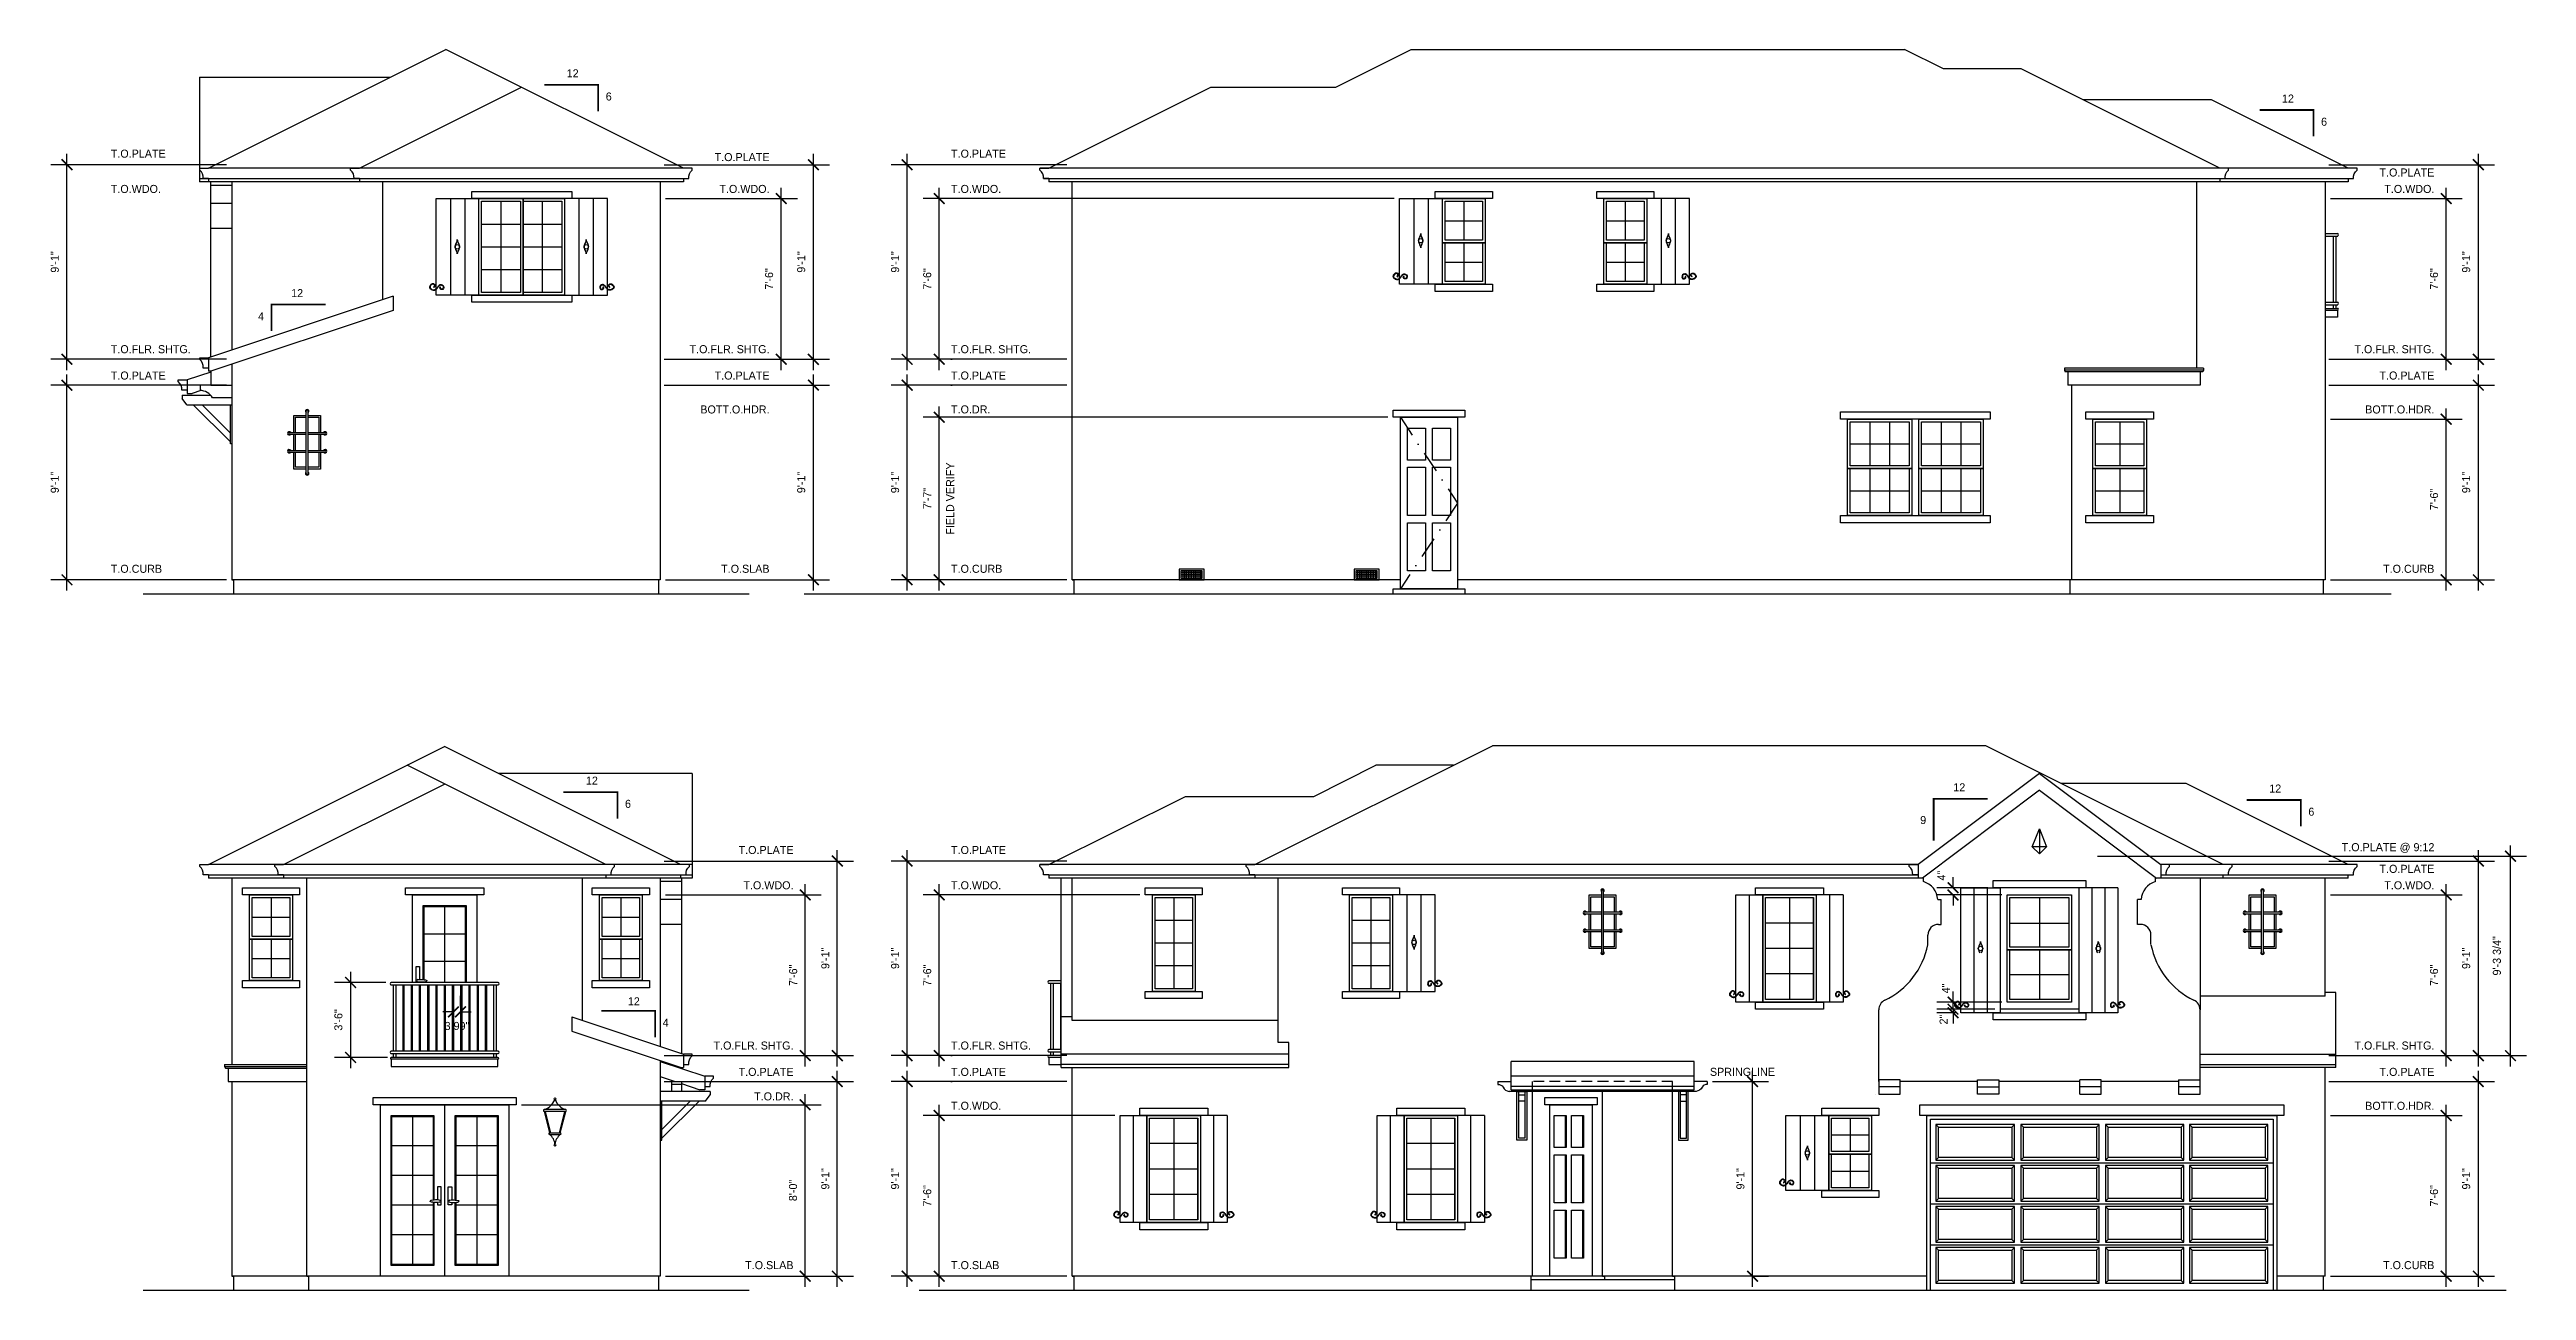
# Model space of a CAD drawing. Extents: x -5023 to 1783, y -1938 to 0.
# Drawn here: x 395 to 1783, y -786 to -91 of the extents above; entities that cross this region are included whole.
import ezdxf

# ---------------------------------------------------------------- set-up
doc = ezdxf.new("R2010")
doc.units = 0
doc.header["$LTSCALE"] = 48
doc.header["$MEASUREMENT"] = 0
doc.header["$PDMODE"] = 3
doc.header["$PDSIZE"] = -2
doc.linetypes.add('DASHDOT2', pattern=[0.5, 0.25, -0.125, 0, -0.125])
doc.linetypes.add('HIDDEN2', pattern=[0.1875, 0.125, -0.0625])
doc.layers.get('0').update_dxf_attribs({"linetype": 'CONTINUOUS'})
doc.layers.get('DEFPOINTS').update_dxf_attribs({"linetype": 'CONTINUOUS'})
for name, color, linetype in [('1EL-1', 1, 'CONTINUOUS'), ('1EL-3', 3, 'CONTINUOUS'), ('1EL-7', 7, 'CONTINUOUS'), ('A-DIMS', 3, 'CONTINUOUS'), ('A-DOOR-WDO', 1, 'CONTINUOUS'), ('A-EXT ELEV', 7, 'CONTINUOUS'), ('A-EXT ELEV BALC', 113, 'CONTINUOUS'), ('A-EXT ELEV CORBELS', 3, 'CONTINUOUS'), ('A-EXT ELEV DR-WDO', 240, 'CONTINUOUS'), ('A-EXT ELEV SHUTTERS', 42, 'CONTINUOUS'), ('A-EXT ELEV TRIM', 42, 'CONTINUOUS'), ('A-SYMTEXT', 2, 'CONTINUOUS'), ('A-TEXT', 3, 'CONTINUOUS'), ('EL-BASE', 1, 'CONTINUOUS'), ('ELE-DESIGN', 1, 'CONTINUOUS'), ('TXT', 7, 'CONTINUOUS')]:
    doc.layers.add(name, color=color, linetype=linetype)
doc.styles.get("Standard").update_dxf_attribs({"font": 'ERASMD.TTF', "height": 4.5})
doc.dimstyles.new('ARCHITECTURE', dxfattribs={"dimscale": 48, "dimtxt": 0.18, "dimasz": 0.125, "dimexe": 0.1875, "dimexo": 0.0625, "dimgap": 0.09375, "dimtad": 1, "dimdec": 4, "dimzin": 3, "dimdsep": 46, "dimlunit": 4, "dimtxsty": 'Standard', "dimblk1": 'ARCHTICK', "dimblk2": 'ARCHTICK', "dimsah": 1, "dimcen": 0.09375, "dimdle": 0.125, "dimclrd": 1, "dimclre": 1, "dimclrt": 3, "dimadec": 0, "dimazin": 0, "dimtfac": 1, "dimtdec": 4, "dimtofl": 0, "dimtmove": 2, "dimatfit": 3, "dimldrblk": 'ARCHTICK', "dimfxl": 1, "dimfrac": 2, "dimtolj": 1, "dimtzin": 0, "dimarcsym": 0})

msp = doc.modelspace()

# ---------------------------------------------------------------- texts
at = {"layer": 'A-SYMTEXT', "color": 3, "char_height": 4.5, "width": 74.875}
for s, insert, attachment_point in [('12', (685.0758, -101.5963), 1), ('6', (706.97012, -114.56695), 1), ('12', (1646.09077, -115.7213), 1), ('6', (1667.9851, -128.69195), 1), ('12', (537.41226, -224.68736), 3), ('4', (515.51793, -237.65801), 3), ('12', (695.85344, -497.73512), 1), ('6', (717.74777, -510.70577), 1), ('12', (1468.63748, -501.45958), 3), ('12', (1638.96577, -502.1588), 1), ('9', (1446.74315, -519.79924), 3), ('6', (1660.8601, -515.12945), 1), ('12', (719.36091, -621.33407), 1), ('4', (738.89032, -633.22236), 1)]:
    msp.add_mtext(s, dxfattribs=dict(at, insert=insert, attachment_point=attachment_point))
at = {"layer": 'A-TEXT', "char_height": 4.5}
for s, insert, width, attachment_point in [('T.O.PLATE', (429.65526, -146.57095), 31.0252747, 1), ('T.O.PLATE', (798.72118, -148.48975), 31.0252747, 3), ('T.O.PLATE', (900.42023, -146.57095), 31.0252747, 1), ('T.O.WDO.', (429.65526, -166.34026), 31.0252747, 1), ('T.O.WDO.', (798.72118, -166.34026), 31.0252747, 3), ('T.O.WDO.', (900.42023, -166.34026), 31.0252747, 1), ('T.O.PLATE', (1731.48615, -157.12429), 31.0252747, 3), ('T.O.WDO.', (1731.48615, -166.34026), 31.0252747, 3), ('T.O.FLR. SHTG.', (429.65526, -256.09026), 44.2054945, 1), ('T.O.FLR. SHTG.', (798.72118, -256.09026), 44.2054945, 3), ('T.O.FLR. SHTG.', (900.42023, -256.09026), 44.2054945, 1), ('T.O.FLR. SHTG.', (1731.48615, -256.09026), 44.2054945, 3), ('T.O.PLATE', (429.65526, -270.84026), 31.0252747, 1), ('T.O.PLATE', (798.72118, -270.84026), 31.0252747, 3), ('T.O.PLATE', (900.42023, -270.84026), 31.0252747, 1), ('T.O.PLATE', (1731.48615, -270.84026), 31.0252747, 3), ('BOTT.O.HDR.', (798.72118, -289.84026), 31.0252747, 3), ('T.O.DR.', (900.42023, -289.80656), 31.0252747, 1), ('BOTT.O.HDR.', (1731.48615, -289.84026), 31.0252747, 3), ('T.O.CURB', (429.65526, -379.07358), 27.2934066, 1), ('T.O.SLAB', (798.72118, -379.07358), 27.2934066, 3), ('T.O.CURB', (900.42023, -379.07358), 27.2934066, 1), ('T.O.CURB', (1731.48615, -379.07358), 27.2934066, 3), ('T.O.PLATE', (812.15898, -536.57095), 31.0252747, 3), ('T.O.PLATE', (900.42023, -536.57095), 31.0252747, 1), ('T.O.PLATE @ 9:12', (1731.48615, -534.99359), 53.0323204, 3), ('T.O.PLATE', (1731.48615, -547.12429), 31.0252747, 3), ('T.O.WDO.', (812.15898, -556.34026), 31.0252747, 3), ('T.O.WDO.', (900.42023, -556.34026), 31.0252747, 1), ('T.O.WDO.', (1731.48615, -556.34026), 31.0252747, 3), ('T.O.FLR. SHTG.', (812.15898, -646.09026), 44.2054945, 3), ('T.O.FLR. SHTG.', (900.42023, -646.09026), 44.2054945, 1), ('T.O.FLR. SHTG.', (1731.48615, -646.09026), 44.2054945, 3), ('T.O.PLATE', (812.15898, -660.84026), 31.0252747, 3), ('T.O.PLATE', (900.42023, -660.84026), 31.0252747, 1), ('SPRINGLINE', (1362.03733, -660.80901), 31.0252747, 3), ('T.O.PLATE', (1731.48615, -660.84026), 31.0252747, 3), ('T.O.DR.', (812.15898, -674.56359), 31.0252747, 3), ('T.O.WDO.', (900.42023, -679.80656), 31.0252747, 1), ('BOTT.O.HDR.', (1731.48615, -679.84026), 31.0252747, 3), ('T.O.SLAB', (812.15898, -769.07358), 27.2934066, 3), ('T.O.SLAB', (900.42023, -769.07358), 27.2934066, 1), ('T.O.CURB', (1731.48615, -769.07358), 27.2934066, 3)]:
    msp.add_mtext(s, dxfattribs=dict(at, insert=insert, width=width, attachment_point=attachment_point))
at = {"layer": 'A-TEXT', "insert": (897.67382, -362.24145), "char_height": 4.5, "width": 49.0824347, "attachment_point": 1, "rotation": 90}
msp.add_mtext('FIELD VERIFY', dxfattribs=at)

# ---------------------------------------------------------------- blocks, each defined once
blk = doc.blocks.new('A$C4E281F30')
at = {"layer": 'A-EXT ELEV DR-WDO'}
for p, q in [((-191, -5), (-191, -25)), ((-147, -5), (-191, -5)), ((-191, -5), (-189.5, -6.5)), ((-189.5, -6.5), (-148.5, -6.5)), ((-189.5, -23.5), (-189.5, -6.5)), ((-147, -5), (-148.5, -6.5)), ((-148.5, -6.5), (-148.5, -23.5)), ((-147, -25), (-147, -5)), ((-143.5, -5), (-143.5, -25)), ((-99.5, -5), (-143.5, -5)), ((-143.5, -5), (-142, -6.5)), ((-142, -6.5), (-101, -6.5)), ((-142, -23.5), (-142, -6.5)), ((-99.5, -5), (-101, -6.5)), ((-101, -6.5), (-101, -23.5)), ((-99.5, -25), (-99.5, -5)), ((-96, -5), (-96, -25)), ((-52, -5), (-96, -5)), ((-96, -5), (-94.5, -6.5)), ((-94.5, -6.5), (-53.5, -6.5)), ((-94.5, -23.5), (-94.5, -6.5)), ((-52, -5), (-53.5, -6.5)), ((-53.5, -6.5), (-53.5, -23.5)), ((-52, -25), (-52, -5)), ((-49, -5), (-49, -25)), ((-5, -5), (-49, -5)), ((-49, -5), (-47.5, -6.5)), ((-47.5, -6.5), (-6.5, -6.5)), ((-47.5, -23.5), (-47.5, -6.5)), ((-5, -5), (-6.5, -6.5)), ((-6.5, -6.5), (-6.5, -23.5)), ((-5, -25), (-5, -5)), ((-194, -26.5), (-5, -26.5)), ((-191, -25), (-189.5, -23.5)), ((-191, -25), (-147, -25)), ((-148.5, -23.5), (-189.5, -23.5)), ((-147, -25), (-148.5, -23.5)), ((-143.5, -25), (-142, -23.5)), ((-143.5, -25), (-99.5, -25)), ((-101, -23.5), (-142, -23.5)), ((-99.5, -25), (-101, -23.5)), ((-96, -25), (-94.5, -23.5)), ((-96, -25), (-52, -25)), ((-53.5, -23.5), (-94.5, -23.5)), ((-52, -25), (-53.5, -23.5)), ((-49, -25), (-47.5, -23.5)), ((-49, -25), (-5, -25)), ((-6.5, -23.5), (-47.5, -23.5)), ((-5, -25), (-6.5, -23.5)), ((-5, -26.5), (-2, -26.5)), ((-191, -28), (-191, -48)), ((-147, -28), (-191, -28)), ((-191, -28), (-189.5, -29.5)), ((-189.5, -29.5), (-148.5, -29.5)), ((-189.5, -46.5), (-189.5, -29.5)), ((-147, -28), (-148.5, -29.5)), ((-148.5, -29.5), (-148.5, -46.5)), ((-147, -48), (-147, -28)), ((-143.5, -28), (-143.5, -48)), ((-99.5, -28), (-143.5, -28)), ((-143.5, -28), (-142, -29.5)), ((-142, -29.5), (-101, -29.5)), ((-142, -46.5), (-142, -29.5)), ((-99.5, -28), (-101, -29.5)), ((-101, -29.5), (-101, -46.5)), ((-99.5, -48), (-99.5, -28)), ((-96, -28), (-96, -48)), ((-52, -28), (-96, -28)), ((-96, -28), (-94.5, -29.5)), ((-94.5, -29.5), (-53.5, -29.5)), ((-94.5, -46.5), (-94.5, -29.5)), ((-52, -28), (-53.5, -29.5)), ((-53.5, -29.5), (-53.5, -46.5)), ((-52, -48), (-52, -28)), ((-49, -28), (-49, -48)), ((-5, -28), (-49, -28)), ((-49, -28), (-47.5, -29.5)), ((-47.5, -29.5), (-6.5, -29.5)), ((-47.5, -46.5), (-47.5, -29.5)), ((-5, -28), (-6.5, -29.5)), ((-6.5, -29.5), (-6.5, -46.5)), ((-5, -48), (-5, -28)), ((-194, -49.5), (-5, -49.5)), ((-191, -48), (-189.5, -46.5)), ((-191, -48), (-147, -48)), ((-191, -51), (-191, -71)), ((-147, -51), (-191, -51)), ((-191, -51), (-189.5, -52.5)), ((-148.5, -46.5), (-189.5, -46.5)), ((-189.5, -52.5), (-148.5, -52.5)), ((-189.5, -69.5), (-189.5, -52.5)), ((-147, -48), (-148.5, -46.5)), ((-147, -51), (-148.5, -52.5)), ((-148.5, -52.5), (-148.5, -69.5)), ((-147, -71), (-147, -51)), ((-143.5, -48), (-142, -46.5)), ((-143.5, -48), (-99.5, -48)), ((-143.5, -51), (-143.5, -71)), ((-99.5, -51), (-143.5, -51)), ((-143.5, -51), (-142, -52.5)), ((-101, -46.5), (-142, -46.5)), ((-142, -52.5), (-101, -52.5)), ((-142, -69.5), (-142, -52.5)), ((-99.5, -48), (-101, -46.5)), ((-99.5, -51), (-101, -52.5)), ((-101, -52.5), (-101, -69.5)), ((-99.5, -71), (-99.5, -51)), ((-96, -48), (-94.5, -46.5)), ((-96, -48), (-52, -48)), ((-96, -51), (-96, -71)), ((-52, -51), (-96, -51)), ((-96, -51), (-94.5, -52.5)), ((-53.5, -46.5), (-94.5, -46.5)), ((-94.5, -52.5), (-53.5, -52.5)), ((-94.5, -69.5), (-94.5, -52.5)), ((-52, -48), (-53.5, -46.5)), ((-52, -51), (-53.5, -52.5)), ((-53.5, -52.5), (-53.5, -69.5)), ((-52, -71), (-52, -51)), ((-49, -48), (-47.5, -46.5)), ((-49, -48), (-5, -48)), ((-49, -51), (-49, -71)), ((-5, -51), (-49, -51)), ((-49, -51), (-47.5, -52.5)), ((-6.5, -46.5), (-47.5, -46.5)), ((-47.5, -52.5), (-6.5, -52.5)), ((-47.5, -69.5), (-47.5, -52.5)), ((-5, -48), (-6.5, -46.5)), ((-5, -51), (-6.5, -52.5)), ((-6.5, -52.5), (-6.5, -69.5)), ((-5, -49.5), (-2, -49.5)), ((-5, -71), (-5, -51)), ((-194, -72.5), (-5, -72.5)), ((-191, -71), (-189.5, -69.5)), ((-191, -71), (-147, -71)), ((-191, -74), (-191, -94)), ((-147, -74), (-191, -74)), ((-191, -74), (-189.5, -75.5)), ((-148.5, -69.5), (-189.5, -69.5)), ((-189.5, -75.5), (-148.5, -75.5)), ((-189.5, -92.5), (-189.5, -75.5)), ((-147, -71), (-148.5, -69.5)), ((-147, -74), (-148.5, -75.5)), ((-148.5, -75.5), (-148.5, -92.5)), ((-147, -94), (-147, -74)), ((-143.5, -71), (-142, -69.5)), ((-143.5, -71), (-99.5, -71)), ((-143.5, -74), (-143.5, -94)), ((-99.5, -74), (-143.5, -74)), ((-143.5, -74), (-142, -75.5)), ((-101, -69.5), (-142, -69.5)), ((-142, -75.5), (-101, -75.5)), ((-142, -92.5), (-142, -75.5)), ((-99.5, -71), (-101, -69.5)), ((-99.5, -74), (-101, -75.5)), ((-101, -75.5), (-101, -92.5)), ((-99.5, -94), (-99.5, -74)), ((-96, -71), (-94.5, -69.5)), ((-96, -71), (-52, -71)), ((-96, -74), (-96, -94)), ((-52, -74), (-96, -74)), ((-96, -74), (-94.5, -75.5)), ((-53.5, -69.5), (-94.5, -69.5)), ((-94.5, -75.5), (-53.5, -75.5)), ((-94.5, -92.5), (-94.5, -75.5)), ((-52, -71), (-53.5, -69.5)), ((-52, -74), (-53.5, -75.5)), ((-53.5, -75.5), (-53.5, -92.5)), ((-52, -94), (-52, -74)), ((-49, -71), (-47.5, -69.5)), ((-49, -71), (-5, -71)), ((-49, -74), (-49, -94)), ((-5, -74), (-49, -74)), ((-49, -74), (-47.5, -75.5)), ((-49, -74), (-49, -94)), ((-5, -74), (-49, -74)), ((-49, -74), (-47.5, -75.5)), ((-6.5, -69.5), (-47.5, -69.5)), ((-47.5, -75.5), (-6.5, -75.5)), ((-47.5, -92.5), (-47.5, -75.5)), ((-47.5, -75.5), (-6.5, -75.5)), ((-47.5, -92.5), (-47.5, -75.5)), ((-5, -71), (-6.5, -69.5)), ((-5, -74), (-6.5, -75.5)), ((-5, -74), (-6.5, -75.5)), ((-6.5, -75.5), (-6.5, -92.5)), ((-6.5, -75.5), (-6.5, -92.5)), ((-5, -72.5), (-2, -72.5)), ((-5, -94), (-5, -74)), ((-5, -94), (-5, -74)), ((-191, -94), (-189.5, -92.5)), ((-191, -94), (-147, -94)), ((-148.5, -92.5), (-189.5, -92.5)), ((-147, -94), (-148.5, -92.5)), ((-143.5, -94), (-142, -92.5)), ((-143.5, -94), (-99.5, -94)), ((-101, -92.5), (-142, -92.5)), ((-99.5, -94), (-101, -92.5)), ((-96, -94), (-94.5, -92.5)), ((-96, -94), (-52, -94)), ((-53.5, -92.5), (-94.5, -92.5)), ((-52, -94), (-53.5, -92.5)), ((-49, -94), (-47.5, -92.5)), ((-49, -94), (-47.5, -92.5)), ((-49, -94), (-5, -94)), ((-49, -94), (-5, -94)), ((-6.5, -92.5), (-47.5, -92.5)), ((-6.5, -92.5), (-47.5, -92.5)), ((-5, -94), (-6.5, -92.5)), ((-5, -94), (-6.5, -92.5))]:
    blk.add_line(p, q, dxfattribs=at)
blk.add_lwpolyline([(-196, -98), (-196, 0), (0, 0), (0, -98)], dxfattribs=at)
blk.add_lwpolyline([(-194, -2), (-2, -2), (-2, -98), (-194, -98)], close=True, dxfattribs=at)
blk = doc.blocks.new('A$C251E2BD5')
at = {"layer": 'A-EXT ELEV DR-WDO'}
for p, q in [((-12, -1.5), (-12, -52.5)), ((-1.5, -14.25), (-22.5, -14.25)), ((-1.5, -27), (-22.5, -27)), ((-1.5, -39.75), (-22.5, -39.75))]:
    blk.add_line(p, q, dxfattribs=at)
for points in [[(-24, 0), (0, 0), (0, -54), (-24, -54)], [(-22.5, -1.5), (-1.5, -1.5), (-1.5, -52.5), (-22.5, -52.5)]]:
    blk.add_lwpolyline(points, close=True, dxfattribs=at)
blk = doc.blocks.new('A$C7DB57AE6')
at = {"layer": 'A-EXT ELEV DR-WDO'}
for p, q in [((8.7, 90), (8.7, 72)), ((18.4, 90), (18.4, 72)), ((8.7, 68), (8.7, 41)), ((18.4, 68), (18.4, 41)), ((8.7, 37), (8.7, 10)), ((18.4, 37), (18.4, 10))]:
    blk.add_line(p, q, dxfattribs=at)
for points in [[(0, 96), (23.8, 96), (23.8, 0), (0, 0)], [(2.4, 90), (9.2, 90), (9.2, 72), (2.4, 72)], [(12.2, 90), (18.9, 90), (18.9, 72), (12.2, 72)], [(2.4, 68), (9.2, 68), (9.2, 41), (2.4, 41)], [(12.2, 68), (18.9, 68), (18.9, 41), (12.2, 41)], [(2.4, 37), (9.2, 37), (9.2, 10), (2.4, 10)], [(12.2, 37), (18.9, 37), (18.9, 10), (12.2, 10)]]:
    blk.add_lwpolyline(points, close=True, dxfattribs=at)
blk = doc.blocks.new('A$C379B23EC')
at = {"layer": 'A-EXT ELEV CORBELS'}
for points in [[(0, 0), (5.5, 0), (5.5, -27.3), (0, -27.3)], [(1, 0), (4.5, 0), (4.5, -26.3), (1, -26.3)], [(1, -2), (4.5, -2), (4.5, -5.5), (1, -5.5)]]:
    blk.add_lwpolyline(points, close=True, dxfattribs=at)
blk = doc.blocks.new('A$C40F502B1')
at = {"layer": 'TXT'}
for p, q in [((0, 6), (-14, 6)), ((-14, 6), (-14, 0)), ((-14, 0), (0, 0)), ((-13, 5), (-13, 1)), ((-1, 5), (-13, 5)), ((-1, 4), (-13, 4)), ((-1, 3), (-13, 3)), ((-1, 2), (-13, 2)), ((-13, 1), (-1, 1)), ((-12, 5), (-12, 1)), ((-11, 5), (-11, 1)), ((-10, 5), (-10, 1)), ((-9, 5), (-9, 1)), ((-8, 5), (-8, 1)), ((-7, 5), (-7, 1)), ((-6, 5), (-6, 1)), ((-5, 5), (-5, 1)), ((-4, 5), (-4, 1)), ((-3, 5), (-3, 1)), ((-2, 5), (-2, 1)), ((-1, 1), (-1, 5)), ((0, 0), (0, 6))]:
    blk.add_line(p, q, dxfattribs=at)
blk = doc.blocks.new('A$C31BB2E8A')
at = {"layer": 'A-EXT ELEV DR-WDO'}
for points in [[(-32, 96), (0, 96), (0, 0), (-32, 0)], [(-28, 90), (-18, 90), (-18, 72), (-28, 72)], [(-14, 90), (-4, 90), (-4, 72), (-14, 72)], [(-28, 68), (-18, 68), (-18, 41), (-28, 41)], [(-14, 68), (-4, 68), (-4, 41), (-14, 41)], [(-28, 37), (-18, 37), (-18, 10), (-28, 10)], [(-14, 37), (-4, 37), (-4, 10), (-14, 10)]]:
    blk.add_lwpolyline(points, close=True, dxfattribs=at)
blk = doc.blocks.new('A$C32321C96')
at = {"layer": 'A-DOOR-WDO'}
for p, q in [((-54, 89.5), (-54, 6.5)), ((-54, 89.5), (-54, 6.5)), ((-36, 96), (-36, 0)), ((-18, 89.5), (-18, 6.5)), ((-42.5, 72.9), (-65.5, 72.9)), ((-6.5, 72.9), (-29.5, 72.9)), ((-42.5, 56.3), (-65.5, 56.3)), ((-6.5, 56.3), (-29.5, 56.3)), ((-42.5, 39.7), (-65.5, 39.7)), ((-6.5, 39.7), (-29.5, 39.7)), ((-42.5, 23.1), (-65.5, 23.1)), ((-6.5, 23.1), (-29.5, 23.1))]:
    blk.add_line(p, q, dxfattribs=at)
blk.add_lwpolyline([(-72, 96), (0, 96), (0, 0), (-72, 0)], close=True, dxfattribs=at)
for points in [[(-42, 41.4), (-42, 6), (-66, 6), (-66, 90), (-42, 90), (-42, 42.6)], [(-42.5, 41.4), (-42.5, 6.5), (-65.5, 6.5), (-65.5, 89.5), (-42.5, 89.5), (-42.5, 42.6)], [(-30, 42.6), (-30, 90), (-6, 90), (-6, 6), (-30, 6), (-30, 41.4)], [(-29.5, 42.6), (-29.5, 89.5), (-6.5, 89.5), (-6.5, 6.5), (-29.5, 6.5), (-29.5, 41.4)]]:
    blk.add_lwpolyline(points, dxfattribs=at)
at = {"layer": 'ELE-DESIGN', "color": 2}
for points in [[(-40, 41.3), (-40, 40), (-38, 40), (-38, 50), (-40, 50), (-40, 42.7)], [(-32, 41.3), (-32, 40), (-34, 40), (-34, 50), (-32, 50), (-32, 42.7)]]:
    blk.add_lwpolyline(points, dxfattribs=at)
for centre, start, end in [((-39, 42), 270, 90), ((-33, 42), 90, 270)]:
    blk.add_arc(centre, 0.625, start, end, dxfattribs=at)
for points in [[(-39, 42.6), (-40.5, 42.7), (-43.4, 42.4), (-44, 42.2), (-44, 42)], [(-39, 41.4), (-40.5, 41.3), (-43.4, 41.5), (-44, 41.8), (-44, 42)], [(-33, 42.6), (-31.5, 42.7), (-28.6, 42.4), (-28, 42.2), (-28, 42)], [(-33, 41.4), (-31.5, 41.3), (-28.6, 41.5), (-28, 41.8), (-28, 42)]]:
    blk.add_spline(points, degree=3, dxfattribs=at)
blk = doc.blocks.new('A$C01465272')
at = {"layer": 'A-EXT ELEV BALC'}
for p, q in [((29.9, 0), (-29.9, 0)), ((29.9, -1.5), (-30.1, -1.5)), ((-28.9, -1.5), (-28.9, -38.5)), ((-27.4, -1.5), (-27.4, -38.5)), ((-23.4, -1.5), (-23.4, -38.5)), ((-22.8, -1.5), (-22.8, -38.5)), ((-18.8, -1.5), (-18.8, -38.5)), ((-18.2, -1.5), (-18.2, -38.5)), ((-14.2, -1.5), (-14.2, -38.5)), ((-13.6, -1.5), (-13.6, -38.5)), ((-9.6, -1.5), (-9.6, -38.5)), ((-8.9, -1.5), (-8.9, -38.5)), ((-4.9, -1.5), (-4.9, -38.5)), ((-4.3, -1.5), (-4.3, -38.5)), ((-0.3, -1.5), (-0.3, -38.5)), ((0.3, -1.5), (0.3, -38.5)), ((4.3, -1.5), (4.3, -38.5)), ((4.9, -1.5), (4.9, -38.5)), ((8.9, -1.5), (8.9, -38.5)), ((9.6, -1.5), (9.6, -38.5)), ((13.6, -1.5), (13.6, -38.5)), ((14.2, -1.5), (14.2, -38.5)), ((18.2, -1.5), (18.2, -38.5)), ((18.8, -1.5), (18.8, -38.5)), ((22.8, -1.5), (22.8, -38.5)), ((23.4, -1.5), (23.4, -38.5)), ((27.4, -1.5), (27.4, -38.5)), ((28.9, -1.5), (28.9, -38.5)), ((28.9, -1.5), (28.9, -38.5)), ((29.9, -40), (-30.1, -40)), ((29.9, -38.5), (-29.9, -38.5)), ((-28.9, -40), (-28.9, -42)), ((-27.4, -40), (-27.4, -42)), ((27.4, -40), (27.4, -42)), ((28.9, -40), (28.9, -42)), ((29.9, -42), (-29.9, -42)), ((29.9, -43), (-29.9, -43))]:
    blk.add_line(p, q, dxfattribs=at)
blk.add_lwpolyline([(-29.9, -43), (-29.9, -47), (29.9, -47), (29.9, -43)], dxfattribs=at)
for centre, radius, start, end in [((-29.7, -0.7), 0.778, 107.9866, 252.0134), ((29.7, -0.7), 0.778, 287.9866, 72.0134), ((-29.7, -39.2), 0.778, 107.9866, 252.0134), ((29.7, -39.2), 0.778, 287.9866, 72.0134), ((-29.9, -42.5), 0.5, 90, 270), ((29.9, -42.5), 0.5, 270, 90)]:
    blk.add_arc(centre, radius, start, end, dxfattribs=at)
blk = doc.blocks.new('A$C092259BC')
at = {"layer": 'A-EXT ELEV CORBELS'}
for p, q in [((28, 0), (0, 0)), ((28, 0), (28, -2)), ((25.4, -5.5), (0, -5.5)), ((1, -26.3), (21.8, -5.5)), ((1, -27.3), (1, -5.5)), ((1, -21.4), (16.9, -5.5)), ((25.4, -5.5), (28, -2)), ((0, -27.3), (1, -27.3))]:
    blk.add_line(p, q, dxfattribs=at)
blk = doc.blocks.new('_ARCHTICK')
at = {"color": 0, "linetype": 'ByBlock', "const_width": 0.15}
blk.add_lwpolyline([(-0.5, -0.5), (0.5, 0.5)], dxfattribs=at)
blk = doc.blocks.new('*D18')
at = {"layer": 'A-DIMS', "color": 1, "lineweight": -2}
for p, q in [((1756.1, -783.5), (1756.1, -662.5)), ((1672.3, -668.5), (1765.1, -668.5)), ((1673.2, -777.5), (1765.1, -777.5))]:
    blk.add_line(p, q, dxfattribs=at)
at = {"layer": 'DEFPOINTS', "color": 0}
for p in [(1669.3, -668.5), (1756.1, -668.5), (1670.2, -777.5)]:
    blk.add_point(p, dxfattribs=at)
at = {"layer": 'A-DIMS', "color": 1, "lineweight": -2, "xscale": 6, "yscale": 6, "zscale": 6}
for p, rotation in [((1756.1, -668.5), 90), ((1756.1, -777.5), 270)]:
    blk.add_blockref('_ARCHTICK', p, dxfattribs=dict(at, rotation=rotation))
at = {"layer": 'A-DIMS', "color": 3, "insert": (1749.3, -723), "char_height": 4.5, "attachment_point": 5, "rotation": 90}
blk.add_mtext('\\A1;9\'-1"', dxfattribs=at)
blk = doc.blocks.new('*D19')
at = {"layer": 'A-DIMS', "color": 1, "lineweight": -2}
for p, q in [((1756.1, -660), (1756.1, -539)), ((1672.3, -545), (1765.1, -545)), ((1672.3, -654), (1765.1, -654))]:
    blk.add_line(p, q, dxfattribs=at)
at = {"layer": 'DEFPOINTS', "color": 0}
for p in [(1669.3, -545), (1756.1, -545), (1669.3, -654)]:
    blk.add_point(p, dxfattribs=at)
at = {"layer": 'A-DIMS', "color": 1, "lineweight": -2, "xscale": 6, "yscale": 6, "zscale": 6}
for p, rotation in [((1756.1, -545), 90), ((1756.1, -654), 270)]:
    blk.add_blockref('_ARCHTICK', p, dxfattribs=dict(at, rotation=rotation))
at = {"layer": 'A-DIMS', "color": 3, "insert": (1749.3, -599.5), "char_height": 4.5, "attachment_point": 5, "rotation": 90}
blk.add_mtext('\\A1;9\'-1"', dxfattribs=at)
blk = doc.blocks.new('*D20')
at = {"layer": 'A-DIMS', "color": 1, "lineweight": -2}
for p, q in [((1673.2, -687.5), (1747.1, -687.5)), ((1738.1, -783.5), (1738.1, -681.5)), ((1673.2, -777.5), (1747.1, -777.5))]:
    blk.add_line(p, q, dxfattribs=at)
at = {"layer": 'DEFPOINTS', "color": 0}
for p in [(1670.2, -687.5), (1738.1, -687.5), (1670.2, -777.5)]:
    blk.add_point(p, dxfattribs=at)
at = {"layer": 'A-DIMS', "color": 1, "lineweight": -2, "xscale": 6, "yscale": 6, "zscale": 6}
for p, rotation in [((1738.1, -687.5), 90), ((1738.1, -777.5), 270)]:
    blk.add_blockref('_ARCHTICK', p, dxfattribs=dict(at, rotation=rotation))
at = {"layer": 'A-DIMS', "color": 3, "insert": (1731.3, -732.5), "char_height": 4.5, "attachment_point": 5, "rotation": 90}
blk.add_mtext('\\A1;7\'-6"', dxfattribs=at)
blk = doc.blocks.new('*D21')
at = {"layer": 'A-DIMS', "color": 1, "lineweight": -2}
for p, q in [((1673.2, -564), (1747.1, -564)), ((1738.1, -660), (1738.1, -558)), ((1673.2, -654), (1747.1, -654))]:
    blk.add_line(p, q, dxfattribs=at)
at = {"layer": 'DEFPOINTS', "color": 0}
for p in [(1670.2, -564), (1738.1, -564), (1670.2, -654)]:
    blk.add_point(p, dxfattribs=at)
at = {"layer": 'A-DIMS', "color": 1, "lineweight": -2, "xscale": 6, "yscale": 6, "zscale": 6}
for p, rotation in [((1738.1, -564), 90), ((1738.1, -654), 270)]:
    blk.add_blockref('_ARCHTICK', p, dxfattribs=dict(at, rotation=rotation))
at = {"layer": 'A-DIMS', "color": 3, "insert": (1731.3, -609), "char_height": 4.5, "attachment_point": 5, "rotation": 90}
blk.add_mtext('\\A1;7\'-6"', dxfattribs=at)
blk = doc.blocks.new('*D22')
at = {"layer": 'A-DIMS', "color": 1, "lineweight": -2}
for p, q in [((1774.1, -660), (1774.1, -536.3)), ((1542.8, -542.3), (1783.1, -542.3)), ((1690.3, -654), (1783.1, -654))]:
    blk.add_line(p, q, dxfattribs=at)
at = {"layer": 'DEFPOINTS', "color": 0}
for p in [(1539.8, -542.3), (1774.1, -542.3), (1687.3, -654)]:
    blk.add_point(p, dxfattribs=at)
at = {"layer": 'A-DIMS', "color": 1, "lineweight": -2, "xscale": 6, "yscale": 6, "zscale": 6}
for p, rotation in [((1774.1, -542.3), 90), ((1774.1, -654), 270)]:
    blk.add_blockref('_ARCHTICK', p, dxfattribs=dict(at, rotation=rotation))
at = {"layer": 'A-DIMS', "color": 3, "insert": (1766.5, -598.1), "char_height": 4.5, "attachment_point": 5, "rotation": 90}
blk.add_mtext('\\A1;9\'-3 3/4"', dxfattribs=at)
blk = doc.blocks.new('*D23')
at = {"layer": 'A-DIMS', "color": 1, "lineweight": -2}
for p, q in [((1756.1, -393.5), (1756.1, -272.5)), ((1672.3, -278.5), (1765.1, -278.5)), ((1673.2, -387.5), (1765.1, -387.5))]:
    blk.add_line(p, q, dxfattribs=at)
at = {"layer": 'DEFPOINTS', "color": 0}
for p in [(1669.3, -278.5), (1756.1, -278.5), (1670.2, -387.5)]:
    blk.add_point(p, dxfattribs=at)
at = {"layer": 'A-DIMS', "color": 1, "lineweight": -2, "xscale": 6, "yscale": 6, "zscale": 6}
for p, rotation in [((1756.1, -278.5), 90), ((1756.1, -387.5), 270)]:
    blk.add_blockref('_ARCHTICK', p, dxfattribs=dict(at, rotation=rotation))
at = {"layer": 'A-DIMS', "color": 3, "insert": (1749.3, -333), "char_height": 4.5, "attachment_point": 5, "rotation": 90}
blk.add_mtext('\\A1;9\'-1"', dxfattribs=at)
blk = doc.blocks.new('*D24')
at = {"layer": 'A-DIMS', "color": 1, "lineweight": -2}
for p, q in [((1756.1, -270), (1756.1, -149)), ((1672.3, -155), (1765.1, -155)), ((1672.3, -264), (1765.1, -264))]:
    blk.add_line(p, q, dxfattribs=at)
at = {"layer": 'DEFPOINTS', "color": 0}
for p in [(1669.3, -155), (1756.1, -155), (1669.3, -264)]:
    blk.add_point(p, dxfattribs=at)
at = {"layer": 'A-DIMS', "color": 1, "lineweight": -2, "xscale": 6, "yscale": 6, "zscale": 6}
for p, rotation in [((1756.1, -155), 90), ((1756.1, -264), 270)]:
    blk.add_blockref('_ARCHTICK', p, dxfattribs=dict(at, rotation=rotation))
at = {"layer": 'A-DIMS', "color": 3, "insert": (1749.3, -209.5), "char_height": 4.5, "attachment_point": 5, "rotation": 90}
blk.add_mtext('\\A1;9\'-1"', dxfattribs=at)
blk = doc.blocks.new('*D25')
at = {"layer": 'A-DIMS', "color": 1, "lineweight": -2}
for p, q in [((1673.2, -297.5), (1747.1, -297.5)), ((1738.1, -393.5), (1738.1, -291.5)), ((1673.2, -387.5), (1747.1, -387.5))]:
    blk.add_line(p, q, dxfattribs=at)
at = {"layer": 'DEFPOINTS', "color": 0}
for p in [(1670.2, -297.5), (1738.1, -297.5), (1670.2, -387.5)]:
    blk.add_point(p, dxfattribs=at)
at = {"layer": 'A-DIMS', "color": 1, "lineweight": -2, "xscale": 6, "yscale": 6, "zscale": 6}
for p, rotation in [((1738.1, -297.5), 90), ((1738.1, -387.5), 270)]:
    blk.add_blockref('_ARCHTICK', p, dxfattribs=dict(at, rotation=rotation))
at = {"layer": 'A-DIMS', "color": 3, "insert": (1731.3, -342.5), "char_height": 4.5, "attachment_point": 5, "rotation": 90}
blk.add_mtext('\\A1;7\'-6"', dxfattribs=at)
blk = doc.blocks.new('*D26')
at = {"layer": 'A-DIMS', "color": 1, "lineweight": -2}
for p, q in [((1673.2, -174), (1747.1, -174)), ((1738.1, -270), (1738.1, -168)), ((1673.2, -264), (1747.1, -264))]:
    blk.add_line(p, q, dxfattribs=at)
at = {"layer": 'DEFPOINTS', "color": 0}
for p in [(1670.2, -174), (1738.1, -174), (1670.2, -264)]:
    blk.add_point(p, dxfattribs=at)
at = {"layer": 'A-DIMS', "color": 1, "lineweight": -2, "xscale": 6, "yscale": 6, "zscale": 6}
for p, rotation in [((1738.1, -174), 90), ((1738.1, -264), 270)]:
    blk.add_blockref('_ARCHTICK', p, dxfattribs=dict(at, rotation=rotation))
at = {"layer": 'A-DIMS', "color": 3, "insert": (1731.3, -219), "char_height": 4.5, "attachment_point": 5, "rotation": 90}
blk.add_mtext('\\A1;7\'-6"', dxfattribs=at)
blk = doc.blocks.new('*D27')
at = {"layer": 'A-DIMS', "color": 1, "lineweight": -2}
for p, q in [((836.7, -783.5), (836.7, -662.5)), ((739.6, -668.5), (845.7, -668.5)), ((740.4, -777.5), (845.7, -777.5))]:
    blk.add_line(p, q, dxfattribs=at)
at = {"layer": 'DEFPOINTS', "color": 0}
for p in [(736.6, -668.5), (836.7, -668.5), (737.4, -777.5)]:
    blk.add_point(p, dxfattribs=at)
at = {"layer": 'A-DIMS', "color": 1, "lineweight": -2, "xscale": 6, "yscale": 6, "zscale": 6}
for p, rotation in [((836.7, -668.5), 90), ((836.7, -777.5), 270)]:
    blk.add_blockref('_ARCHTICK', p, dxfattribs=dict(at, rotation=rotation))
at = {"layer": 'A-DIMS', "color": 3, "insert": (830, -723), "char_height": 4.5, "attachment_point": 5, "rotation": 90}
blk.add_mtext('\\A1;9\'-1"', dxfattribs=at)
blk = doc.blocks.new('*D28')
at = {"layer": 'A-DIMS', "color": 1, "lineweight": -2}
for p, q in [((836.7, -660), (836.7, -539)), ((739.6, -545), (845.7, -545)), ((739.6, -654), (845.7, -654))]:
    blk.add_line(p, q, dxfattribs=at)
at = {"layer": 'DEFPOINTS', "color": 0}
for p in [(736.6, -545), (836.7, -545), (736.6, -654)]:
    blk.add_point(p, dxfattribs=at)
at = {"layer": 'A-DIMS', "color": 1, "lineweight": -2, "xscale": 6, "yscale": 6, "zscale": 6}
for p, rotation in [((836.7, -545), 90), ((836.7, -654), 270)]:
    blk.add_blockref('_ARCHTICK', p, dxfattribs=dict(at, rotation=rotation))
at = {"layer": 'A-DIMS', "color": 3, "insert": (830, -599.5), "char_height": 4.5, "attachment_point": 5, "rotation": 90}
blk.add_mtext('\\A1;9\'-1"', dxfattribs=at)
blk = doc.blocks.new('*D29')
at = {"layer": 'A-DIMS', "color": 1, "lineweight": -2}
for p, q in [((818.7, -783.5), (818.7, -675.5)), ((659.7, -681.5), (827.7, -681.5)), ((740.4, -777.5), (827.7, -777.5))]:
    blk.add_line(p, q, dxfattribs=at)
at = {"layer": 'DEFPOINTS', "color": 0}
for p in [(656.7, -681.5), (818.7, -681.5), (737.4, -777.5)]:
    blk.add_point(p, dxfattribs=at)
at = {"layer": 'A-DIMS', "color": 1, "lineweight": -2, "xscale": 6, "yscale": 6, "zscale": 6}
for p, rotation in [((818.7, -681.5), 90), ((818.7, -777.5), 270)]:
    blk.add_blockref('_ARCHTICK', p, dxfattribs=dict(at, rotation=rotation))
at = {"layer": 'A-DIMS', "color": 3, "insert": (811.9, -729.5), "char_height": 4.5, "attachment_point": 5, "rotation": 90}
blk.add_mtext('\\A1;8\'-0"', dxfattribs=at)
blk = doc.blocks.new('*D30')
at = {"layer": 'A-DIMS', "color": 1, "lineweight": -2}
for p, q in [((740.4, -564), (827.7, -564)), ((818.7, -660), (818.7, -558)), ((740.4, -654), (827.7, -654))]:
    blk.add_line(p, q, dxfattribs=at)
at = {"layer": 'DEFPOINTS', "color": 0}
for p in [(737.4, -564), (818.7, -564), (737.4, -654)]:
    blk.add_point(p, dxfattribs=at)
at = {"layer": 'A-DIMS', "color": 1, "lineweight": -2, "xscale": 6, "yscale": 6, "zscale": 6}
for p, rotation in [((818.7, -564), 90), ((818.7, -654), 270)]:
    blk.add_blockref('_ARCHTICK', p, dxfattribs=dict(at, rotation=rotation))
at = {"layer": 'A-DIMS', "color": 3, "insert": (812, -609), "char_height": 4.5, "attachment_point": 5, "rotation": 90}
blk.add_mtext('\\A1;7\'-6"', dxfattribs=at)
blk = doc.blocks.new('*D31')
at = {"layer": 'A-DIMS', "color": 1, "lineweight": -2}
for p, q in [((823.3, -393.5), (823.3, -272.5)), ((739.6, -278.5), (832.3, -278.5)), ((740.4, -387.5), (832.3, -387.5))]:
    blk.add_line(p, q, dxfattribs=at)
at = {"layer": 'DEFPOINTS', "color": 0}
for p in [(736.6, -278.5), (823.3, -278.5), (737.4, -387.5)]:
    blk.add_point(p, dxfattribs=at)
at = {"layer": 'A-DIMS', "color": 1, "lineweight": -2, "xscale": 6, "yscale": 6, "zscale": 6}
for p, rotation in [((823.3, -278.5), 90), ((823.3, -387.5), 270)]:
    blk.add_blockref('_ARCHTICK', p, dxfattribs=dict(at, rotation=rotation))
at = {"layer": 'A-DIMS', "color": 3, "insert": (816.5, -333), "char_height": 4.5, "attachment_point": 5, "rotation": 90}
blk.add_mtext('\\A1;9\'-1"', dxfattribs=at)
blk = doc.blocks.new('*D32')
at = {"layer": 'A-DIMS', "color": 1, "lineweight": -2}
for p, q in [((823.3, -270), (823.3, -149)), ((739.6, -155), (832.3, -155)), ((739.6, -264), (832.3, -264))]:
    blk.add_line(p, q, dxfattribs=at)
at = {"layer": 'DEFPOINTS', "color": 0}
for p in [(736.6, -155), (823.3, -155), (736.6, -264)]:
    blk.add_point(p, dxfattribs=at)
at = {"layer": 'A-DIMS', "color": 1, "lineweight": -2, "xscale": 6, "yscale": 6, "zscale": 6}
for p, rotation in [((823.3, -155), 90), ((823.3, -264), 270)]:
    blk.add_blockref('_ARCHTICK', p, dxfattribs=dict(at, rotation=rotation))
at = {"layer": 'A-DIMS', "color": 3, "insert": (816.5, -209.5), "char_height": 4.5, "attachment_point": 5, "rotation": 90}
blk.add_mtext('\\A1;9\'-1"', dxfattribs=at)
blk = doc.blocks.new('*D33')
at = {"layer": 'A-DIMS', "color": 1, "lineweight": -2}
for p, q in [((740.4, -174), (814.3, -174)), ((805.3, -270), (805.3, -168)), ((740.4, -264), (814.3, -264))]:
    blk.add_line(p, q, dxfattribs=at)
at = {"layer": 'DEFPOINTS', "color": 0}
for p in [(737.4, -174), (805.3, -174), (737.4, -264)]:
    blk.add_point(p, dxfattribs=at)
at = {"layer": 'A-DIMS', "color": 1, "lineweight": -2, "xscale": 6, "yscale": 6, "zscale": 6}
for p, rotation in [((805.3, -174), 90), ((805.3, -264), 270)]:
    blk.add_blockref('_ARCHTICK', p, dxfattribs=dict(at, rotation=rotation))
at = {"layer": 'A-DIMS', "color": 3, "insert": (798.5, -219), "char_height": 4.5, "attachment_point": 5, "rotation": 90}
blk.add_mtext('\\A1;7\'-6"', dxfattribs=at)
blk = doc.blocks.new('*D34')
at = {"layer": 'A-DIMS', "color": 1, "lineweight": -2}
for p, q in [((564, -607), (564, -661)), ((583.7, -613), (555, -613)), ((584.7, -655), (555, -655))]:
    blk.add_line(p, q, dxfattribs=at)
at = {"layer": 'DEFPOINTS', "color": 0}
for p in [(586.7, -613), (564, -655), (587.7, -655)]:
    blk.add_point(p, dxfattribs=at)
at = {"layer": 'A-DIMS', "color": 1, "lineweight": -2, "xscale": 6, "yscale": 6, "zscale": 6}
for p, rotation in [((564, -613), 90), ((564, -655), 270)]:
    blk.add_blockref('_ARCHTICK', p, dxfattribs=dict(at, rotation=rotation))
at = {"layer": 'A-DIMS', "color": 3, "insert": (557.2, -634), "char_height": 4.5, "attachment_point": 5, "rotation": 90}
blk.add_mtext('\\A1;3\'-6"', dxfattribs=at)
blk = doc.blocks.new('*D35')
at = {"layer": 'A-DIMS', "color": 1, "lineweight": -2}
for p, q in [((621.6, -626.5), (621.6, -620.5)), ((625.6, -626.5), (625.6, -620.5)), ((621.6, -629.5), (615.6, -629.5)), ((625.6, -629.5), (631.6, -629.5))]:
    blk.add_line(p, q, dxfattribs=at)
at = {"layer": 'DEFPOINTS', "color": 0}
for p in [(621.6, -629.5), (625.6, -629.5), (625.6, -629.5)]:
    blk.add_point(p, dxfattribs=at)
at = {"layer": 'A-DIMS', "color": 1, "lineweight": -2, "xscale": 6, "yscale": 6, "zscale": 6}
blk.add_blockref('_ARCHTICK', (621.6, -629.5), dxfattribs=at)
at = {"layer": 'A-DIMS', "color": 1, "lineweight": -2, "xscale": 6, "yscale": 6, "zscale": 6, "rotation": 180}
blk.add_blockref('_ARCHTICK', (625.6, -629.5), dxfattribs=at)
at = {"layer": 'A-DIMS', "color": 3, "insert": (623.6, -637.4), "char_height": 4.5, "attachment_point": 5}
blk.add_mtext('\\A1;3.99"', dxfattribs=at)
blk = doc.blocks.new('*D36')
at = {"layer": 'A-DIMS', "color": 1, "lineweight": -2}
for p, q in [((875.8, -783.5), (875.8, -662.5)), ((965.2, -668.5), (866.8, -668.5)), ((965.2, -777.5), (866.8, -777.5))]:
    blk.add_line(p, q, dxfattribs=at)
at = {"layer": 'DEFPOINTS', "color": 0}
for p in [(875.8, -668.5), (968.2, -668.5), (968.2, -777.5)]:
    blk.add_point(p, dxfattribs=at)
at = {"layer": 'A-DIMS', "color": 1, "lineweight": -2, "xscale": 6, "yscale": 6, "zscale": 6}
for p, rotation in [((875.8, -668.5), 90), ((875.8, -777.5), 270)]:
    blk.add_blockref('_ARCHTICK', p, dxfattribs=dict(at, rotation=rotation))
at = {"layer": 'A-DIMS', "color": 3, "insert": (869.1, -723), "char_height": 4.5, "attachment_point": 5, "rotation": 90}
blk.add_mtext('\\A1;9\'-1"', dxfattribs=at)
blk = doc.blocks.new('*D37')
at = {"layer": 'A-DIMS', "color": 1, "lineweight": -2}
for p, q in [((875.8, -660), (875.8, -539)), ((965.2, -545), (866.8, -545)), ((965.2, -654), (866.8, -654))]:
    blk.add_line(p, q, dxfattribs=at)
at = {"layer": 'DEFPOINTS', "color": 0}
for p in [(875.8, -545), (968.2, -545), (968.2, -654)]:
    blk.add_point(p, dxfattribs=at)
at = {"layer": 'A-DIMS', "color": 1, "lineweight": -2, "xscale": 6, "yscale": 6, "zscale": 6}
for p, rotation in [((875.8, -545), 90), ((875.8, -654), 270)]:
    blk.add_blockref('_ARCHTICK', p, dxfattribs=dict(at, rotation=rotation))
at = {"layer": 'A-DIMS', "color": 3, "insert": (869.1, -599.5), "char_height": 4.5, "attachment_point": 5, "rotation": 90}
blk.add_mtext('\\A1;9\'-1"', dxfattribs=at)
blk = doc.blocks.new('*D38')
at = {"layer": 'A-DIMS', "color": 1, "lineweight": -2}
for p, q in [((992.2, -687.5), (884.8, -687.5)), ((893.8, -783.5), (893.8, -681.5)), ((965.2, -777.5), (884.8, -777.5))]:
    blk.add_line(p, q, dxfattribs=at)
at = {"layer": 'DEFPOINTS', "color": 0}
for p in [(893.8, -687.5), (995.2, -687.5), (968.2, -777.5)]:
    blk.add_point(p, dxfattribs=at)
at = {"layer": 'A-DIMS', "color": 1, "lineweight": -2, "xscale": 6, "yscale": 6, "zscale": 6}
for p, rotation in [((893.8, -687.5), 90), ((893.8, -777.5), 270)]:
    blk.add_blockref('_ARCHTICK', p, dxfattribs=dict(at, rotation=rotation))
at = {"layer": 'A-DIMS', "color": 3, "insert": (887.1, -732.5), "char_height": 4.5, "attachment_point": 5, "rotation": 90}
blk.add_mtext('\\A1;7\'-6"', dxfattribs=at)
blk = doc.blocks.new('*D39')
at = {"layer": 'A-DIMS', "color": 1, "lineweight": -2}
for p, q in [((1006.2, -564), (884.8, -564)), ((893.8, -660), (893.8, -558)), ((965.2, -654), (884.8, -654))]:
    blk.add_line(p, q, dxfattribs=at)
at = {"layer": 'DEFPOINTS', "color": 0}
for p in [(893.8, -564), (1009.2, -564), (968.2, -654)]:
    blk.add_point(p, dxfattribs=at)
at = {"layer": 'A-DIMS', "color": 1, "lineweight": -2, "xscale": 6, "yscale": 6, "zscale": 6}
for p, rotation in [((893.8, -564), 90), ((893.8, -654), 270)]:
    blk.add_blockref('_ARCHTICK', p, dxfattribs=dict(at, rotation=rotation))
at = {"layer": 'A-DIMS', "color": 3, "insert": (887.1, -609), "char_height": 4.5, "attachment_point": 5, "rotation": 90}
blk.add_mtext('\\A1;7\'-6"', dxfattribs=at)
blk = doc.blocks.new('*D40')
at = {"layer": 'A-DIMS', "color": 1, "lineweight": -2}
for p, q in [((1349.5, -783.5), (1349.5, -662.5)), ((1327.1, -668.5), (1358.5, -668.5)), ((1350.5, -777.5), (1358.5, -777.5))]:
    blk.add_line(p, q, dxfattribs=at)
at = {"layer": 'DEFPOINTS', "color": 0}
for p in [(1324.1, -668.5), (1349.5, -668.5), (1347.5, -777.5)]:
    blk.add_point(p, dxfattribs=at)
at = {"layer": 'A-DIMS', "color": 1, "lineweight": -2, "xscale": 6, "yscale": 6, "zscale": 6}
for p, rotation in [((1349.5, -668.5), 90), ((1349.5, -777.5), 270)]:
    blk.add_blockref('_ARCHTICK', p, dxfattribs=dict(at, rotation=rotation))
at = {"layer": 'A-DIMS', "color": 3, "insert": (1342.7, -723), "char_height": 4.5, "attachment_point": 5, "rotation": 90}
blk.add_mtext('\\A1;9\'-1"', dxfattribs=at)
blk = doc.blocks.new('*D41')
at = {"layer": 'A-DIMS', "color": 1, "lineweight": -2}
for p, q in [((1461.8, -560), (1461.8, -554)), ((1481.2, -560), (1452.8, -560)), ((1489.2, -564), (1452.8, -564)), ((1461.8, -564), (1461.8, -570))]:
    blk.add_line(p, q, dxfattribs=at)
at = {"layer": 'DEFPOINTS', "color": 0}
for p in [(1461.8, -564), (1484.2, -560), (1492.2, -564)]:
    blk.add_point(p, dxfattribs=at)
at = {"layer": 'A-DIMS', "color": 1, "lineweight": -2, "xscale": 6, "yscale": 6, "zscale": 6}
for p, rotation in [((1461.8, -560), 270), ((1461.8, -564), 90)]:
    blk.add_blockref('_ARCHTICK', p, dxfattribs=dict(at, rotation=rotation))
at = {"layer": 'A-DIMS', "color": 3, "insert": (1455.3, -553.2), "char_height": 4.5, "attachment_point": 5, "rotation": 90}
blk.add_mtext('\\A1;4"', dxfattribs=at)
blk = doc.blocks.new('*D42')
at = {"layer": 'A-DIMS', "color": 1, "lineweight": -2}
for p, q in [((1489.2, -624), (1452.8, -624)), ((1461.8, -624), (1461.8, -618)), ((1485.2, -628), (1452.8, -628)), ((1461.8, -628), (1461.8, -634))]:
    blk.add_line(p, q, dxfattribs=at)
at = {"layer": 'DEFPOINTS', "color": 0}
for p in [(1492.2, -624), (1461.8, -628), (1488.2, -628)]:
    blk.add_point(p, dxfattribs=at)
at = {"layer": 'A-DIMS', "color": 1, "lineweight": -2, "xscale": 6, "yscale": 6, "zscale": 6}
for p, rotation in [((1461.8, -624), 270), ((1461.8, -628), 90)]:
    blk.add_blockref('_ARCHTICK', p, dxfattribs=dict(at, rotation=rotation))
at = {"layer": 'A-DIMS', "color": 3, "insert": (1457.8, -616.4), "char_height": 4.5, "attachment_point": 5, "rotation": 90}
blk.add_mtext('\\A1;4"', dxfattribs=at)
blk = doc.blocks.new('*D43')
at = {"layer": 'A-DIMS', "color": 1, "lineweight": -2}
for p, q in [((1461.8, -628), (1461.8, -622)), ((1485.2, -628), (1452.8, -628)), ((1463.2, -630), (1452.8, -630)), ((1461.8, -630), (1461.8, -636))]:
    blk.add_line(p, q, dxfattribs=at)
at = {"layer": 'DEFPOINTS', "color": 0}
for p in [(1461.8, -630), (1466.2, -630), (1488.2, -628)]:
    blk.add_point(p, dxfattribs=at)
at = {"layer": 'A-DIMS', "color": 1, "lineweight": -2, "xscale": 6, "yscale": 6, "zscale": 6}
for p, rotation in [((1461.8, -628), 270), ((1461.8, -630), 90)]:
    blk.add_blockref('_ARCHTICK', p, dxfattribs=dict(at, rotation=rotation))
at = {"layer": 'A-DIMS', "color": 3, "insert": (1456.5, -633.8), "char_height": 4.5, "attachment_point": 5, "rotation": 90}
blk.add_mtext('\\A1;2"', dxfattribs=at)
blk = doc.blocks.new('*D44')
at = {"layer": 'A-DIMS', "color": 1, "lineweight": -2}
for p, q in [((875.8, -393.5), (875.8, -272.5)), ((965.2, -278.5), (866.8, -278.5)), ((965.2, -387.5), (866.8, -387.5))]:
    blk.add_line(p, q, dxfattribs=at)
at = {"layer": 'DEFPOINTS', "color": 0}
for p in [(875.8, -278.5), (968.2, -278.5), (968.2, -387.5)]:
    blk.add_point(p, dxfattribs=at)
at = {"layer": 'A-DIMS', "color": 1, "lineweight": -2, "xscale": 6, "yscale": 6, "zscale": 6}
for p, rotation in [((875.8, -278.5), 90), ((875.8, -387.5), 270)]:
    blk.add_blockref('_ARCHTICK', p, dxfattribs=dict(at, rotation=rotation))
at = {"layer": 'A-DIMS', "color": 3, "insert": (869.1, -333), "char_height": 4.5, "attachment_point": 5, "rotation": 90}
blk.add_mtext('\\A1;9\'-1"', dxfattribs=at)
blk = doc.blocks.new('*D45')
at = {"layer": 'A-DIMS', "color": 1, "lineweight": -2}
for p, q in [((875.8, -270), (875.8, -149)), ((965.2, -155), (866.8, -155)), ((965.2, -264), (866.8, -264))]:
    blk.add_line(p, q, dxfattribs=at)
at = {"layer": 'DEFPOINTS', "color": 0}
for p in [(875.8, -155), (968.2, -155), (968.2, -264)]:
    blk.add_point(p, dxfattribs=at)
at = {"layer": 'A-DIMS', "color": 1, "lineweight": -2, "xscale": 6, "yscale": 6, "zscale": 6}
for p, rotation in [((875.8, -155), 90), ((875.8, -264), 270)]:
    blk.add_blockref('_ARCHTICK', p, dxfattribs=dict(at, rotation=rotation))
at = {"layer": 'A-DIMS', "color": 3, "insert": (869.1, -209.5), "char_height": 4.5, "attachment_point": 5, "rotation": 90}
blk.add_mtext('\\A1;9\'-1"', dxfattribs=at)
blk = doc.blocks.new('*D46')
at = {"layer": 'A-DIMS', "color": 1, "lineweight": -2}
for p, q in [((893.8, -393.5), (893.8, -290.5)), ((1145.2, -296.5), (884.8, -296.5)), ((965.2, -387.5), (884.8, -387.5))]:
    blk.add_line(p, q, dxfattribs=at)
at = {"layer": 'DEFPOINTS', "color": 0}
for p in [(893.8, -296.5), (1148.2, -296.5), (968.2, -387.5)]:
    blk.add_point(p, dxfattribs=at)
at = {"layer": 'A-DIMS', "color": 1, "lineweight": -2, "xscale": 6, "yscale": 6, "zscale": 6}
for p, rotation in [((893.8, -296.5), 90), ((893.8, -387.5), 270)]:
    blk.add_blockref('_ARCHTICK', p, dxfattribs=dict(at, rotation=rotation))
at = {"layer": 'A-DIMS', "color": 3, "insert": (887.1, -342), "char_height": 4.5, "attachment_point": 5, "rotation": 90}
blk.add_mtext('\\A1;7\'-7"', dxfattribs=at)
blk = doc.blocks.new('*D47')
at = {"layer": 'A-DIMS', "color": 1, "lineweight": -2}
for p, q in [((1148.7, -174), (884.8, -174)), ((893.8, -270), (893.8, -168)), ((965.2, -264), (884.8, -264))]:
    blk.add_line(p, q, dxfattribs=at)
at = {"layer": 'DEFPOINTS', "color": 0}
for p in [(893.8, -174), (1151.7, -174), (968.2, -264)]:
    blk.add_point(p, dxfattribs=at)
at = {"layer": 'A-DIMS', "color": 1, "lineweight": -2, "xscale": 6, "yscale": 6, "zscale": 6}
for p, rotation in [((893.8, -174), 90), ((893.8, -264), 270)]:
    blk.add_blockref('_ARCHTICK', p, dxfattribs=dict(at, rotation=rotation))
at = {"layer": 'A-DIMS', "color": 3, "insert": (887.1, -219), "char_height": 4.5, "attachment_point": 5, "rotation": 90}
blk.add_mtext('\\A1;7\'-6"', dxfattribs=at)
blk = doc.blocks.new('*D48')
at = {"layer": 'A-DIMS', "color": 1, "lineweight": -2}
for p, q in [((405.1, -393.5), (405.1, -272.5)), ((494.4, -278.5), (396.1, -278.5)), ((494.4, -387.5), (396.1, -387.5))]:
    blk.add_line(p, q, dxfattribs=at)
at = {"layer": 'DEFPOINTS', "color": 0}
for p in [(405.1, -278.5), (497.4, -278.5), (497.4, -387.5)]:
    blk.add_point(p, dxfattribs=at)
at = {"layer": 'A-DIMS', "color": 1, "lineweight": -2, "xscale": 6, "yscale": 6, "zscale": 6}
for p, rotation in [((405.1, -278.5), 90), ((405.1, -387.5), 270)]:
    blk.add_blockref('_ARCHTICK', p, dxfattribs=dict(at, rotation=rotation))
at = {"layer": 'A-DIMS', "color": 3, "insert": (398.3, -333), "char_height": 4.5, "attachment_point": 5, "rotation": 90}
blk.add_mtext('\\A1;9\'-1"', dxfattribs=at)
blk = doc.blocks.new('*D49')
at = {"layer": 'A-DIMS', "color": 1, "lineweight": -2}
for p, q in [((405.1, -270), (405.1, -149)), ((494.4, -155), (396.1, -155)), ((494.4, -264), (396.1, -264))]:
    blk.add_line(p, q, dxfattribs=at)
at = {"layer": 'DEFPOINTS', "color": 0}
for p in [(405.1, -155), (497.4, -155), (497.4, -264)]:
    blk.add_point(p, dxfattribs=at)
at = {"layer": 'A-DIMS', "color": 1, "lineweight": -2, "xscale": 6, "yscale": 6, "zscale": 6}
for p, rotation in [((405.1, -155), 90), ((405.1, -264), 270)]:
    blk.add_blockref('_ARCHTICK', p, dxfattribs=dict(at, rotation=rotation))
at = {"layer": 'A-DIMS', "color": 3, "insert": (398.3, -209.5), "char_height": 4.5, "attachment_point": 5, "rotation": 90}
blk.add_mtext('\\A1;9\'-1"', dxfattribs=at)

# ---------------------------------------------------------------- dimensions: what is measured, and where the dimension line sits
at = {"layer": 'A-DIMS', "color": 1}
for base, p1, p2, picture, middle in [((405.07759, -155), (497.43007, -264), (497.43007, -155), '*D49', (398.29133, -209.5)), ((823.29884, -155), (736.55507, -264), (736.55507, -155), '*D32', (816.51258, -209.5)), ((875.84257, -155), (968.19505, -264), (968.19505, -155), '*D45', (869.0563, -209.5)), ((1756.06382, -155), (1669.32005, -264), (1669.32005, -155), '*D24', (1749.27755, -209.5)), ((805.29884, -174), (737.43007, -264), (737.43007, -174), '*D33', (798.51258, -219)), ((893.84257, -174), (968.19505, -264), (1151.69505, -174), '*D47', (887.0563, -219)), ((1738.06382, -174), (1670.19505, -264), (1670.19505, -174), '*D26', (1731.27755, -219)), ((405.0775937328, -278.53125), (497.4300747792, -387.5), (497.4300747792, -278.53125), '*D48', (398.2913299966, -333.015625)), ((823.2988447091, -278.53125), (737.4300747722, -387.5), (736.5550747722, -278.53125), '*D31', (816.5125809728, -333.015625)), ((875.8425659554, -278.53125), (968.1950470018, -387.5), (968.1950470018, -278.53125), '*D44', (869.0563022192, -333.015625)), ((1756.0638169387, -278.53125), (1670.1950470018, -387.5), (1669.3200470018, -278.53125), '*D23', (1749.2775532025, -333.015625)), ((893.84257, -296.5), (968.19505, -387.5), (1148.19505, -296.5), '*D46', (887.09257, -342)), ((1738.06382, -297.5), (1670.19505, -387.5), (1670.19505, -297.5), '*D25', (1731.27755, -342.5)), ((836.73665, -545), (736.55507, -654), (736.55507, -545), '*D28', (829.95038, -599.5)), ((875.84257, -545), (968.19505, -654), (968.19505, -545), '*D37', (869.0563, -599.5)), ((1774.06382, -542.25), (1687.32005, -654), (1539.84756, -542.25), '*D22', (1766.5325, -598.125)), ((1756.06382, -545), (1669.32005, -654), (1669.32005, -545), '*D19', (1749.27755, -599.5)), ((818.73665, -564), (737.43007, -654), (737.43007, -564), '*D30', (811.95038, -609)), ((893.84257, -564), (968.19505, -654), (1009.19505, -564), '*D39', (887.0563, -609)), ((1738.06382, -564), (1670.19505, -654), (1670.19505, -564), '*D21', (1731.27755, -609)), ((564.005796, -655), (586.742575, -613.023748), (587.742575, -655), '*D34', (557.183269, -634.011874)), ((836.7366463079, -668.53125), (737.4300747722, -777.5), (736.5550747722, -668.53125), '*D27', (829.9503825716, -723.015625)), ((875.8425659554, -668.53125), (968.1950470018, -777.5), (968.1950470018, -668.53125), '*D36', (869.0563022192, -723.015625)), ((1349.51697, -668.5), (1347.48059, -777.5), (1324.08635, -668.5), '*D40', (1342.73071, -723)), ((1756.0638169387, -668.53125), (1670.1950470018, -777.5), (1669.3200470018, -668.53125), '*D18', (1749.2775532025, -723.015625)), ((818.73665, -681.5), (737.43007, -777.5), (656.68007, -681.5), '*D29', (811.91412, -729.5)), ((893.84257, -687.5), (968.19505, -777.5), (995.19505, -687.5), '*D38', (887.0563, -732.5)), ((1738.06382, -687.5), (1670.19505, -777.5), (1670.19505, -687.5), '*D20', (1731.27755, -732.5))]:
    dim = msp.add_linear_dim(base=base, p1=p1, p2=p2, angle=90, dimstyle='ARCHITECTURE', dxfattribs=at)
    dim.commit()
    dim.dimension.update_dxf_attribs({"geometry": picture, "text_midpoint": middle})
for base, p1, p2, picture, middle in [((1461.75011, -564), (1484.19505, -560), (1492.19505, -564), '*D41', (1455.32011, -553.19723)), ((1461.75011, -628), (1492.19505, -624), (1488.19505, -628), '*D42', (1457.75902, -616.38622)), ((1461.75011, -630), (1488.19505, -628), (1466.195, -630), '*D43', (1456.48185, -633.75674))]:
    dim = msp.add_linear_dim(base=base, p1=p1, p2=p2, angle=90, dimstyle='ARCHITECTURE', dxfattribs=at)
    dim.commit()
    dim.dimension.update_dxf_attribs({"geometry": picture, "text_midpoint": middle, "dimtype": 160})
dim = msp.add_linear_dim(base=(625.61757, -629.54427), p1=(621.61757, -629.54427), p2=(625.61757, -629.54427), text='3.99"', dimstyle='ARCHITECTURE', dxfattribs=at)
dim.commit()
dim.dimension.update_dxf_attribs({"geometry": '*D35', "text_midpoint": (623.61757, -637.43116), "dimtype": 160})

# ---------------------------------------------------------------- linework, layer by layer
at = {"layer": '1EL-1'}
for p, q in [((532.18007, -305), (532.18007, -295.5)), ((532.18007, -295.5), (539.18007, -295.5)), ((533.18007, -305), (533.18007, -296.5)), ((533.18007, -296.5), (539.18007, -296.5)), ((540.18007, -295.5), (547.18007, -295.5)), ((540.18007, -296.5), (546.18007, -296.5)), ((546.18007, -296.5), (546.18007, -305)), ((547.18007, -295.5), (547.18007, -305)), ((532.18007, -315), (532.18007, -306)), ((532.18007, -325.5), (532.18007, -316)), ((533.18007, -315), (533.18007, -306)), ((533.18007, -324.5), (533.18007, -316)), ((546.18007, -306), (546.18007, -315)), ((546.18007, -316), (546.18007, -324.5)), ((547.18007, -306), (547.18007, -315)), ((547.18007, -316), (547.18007, -325.5)), ((539.18007, -325.5), (532.18007, -325.5)), ((539.18007, -324.5), (533.18007, -324.5)), ((546.18007, -324.5), (540.18007, -324.5)), ((547.18007, -325.5), (540.18007, -325.5)), ((1155.69528, -564), (1155.69528, -618)), ((1163.69528, -564), (1163.69528, -618)), ((1257.95241, -573.5), (1257.95241, -564)), ((1257.95241, -564), (1264.95241, -564)), ((1258.95241, -573.5), (1258.95241, -565)), ((1258.95241, -565), (1264.95241, -565)), ((1265.95241, -564), (1272.95241, -564)), ((1265.95241, -565), (1271.95241, -565)), ((1271.95241, -565), (1271.95241, -573.5)), ((1272.95241, -564), (1272.95241, -573.5)), ((1627.69505, -573.5), (1627.69505, -564)), ((1627.69505, -564), (1634.69505, -564)), ((1628.69505, -573.5), (1628.69505, -565)), ((1628.69505, -565), (1634.69505, -565)), ((1635.69505, -564), (1642.69505, -564)), ((1635.69505, -565), (1641.69505, -565)), ((1641.69505, -565), (1641.69505, -573.5)), ((1642.69505, -564), (1642.69505, -573.5)), ((1257.95241, -583.5), (1257.95241, -574.5)), ((1258.95241, -583.5), (1258.95241, -574.5)), ((1271.95241, -574.5), (1271.95241, -583.5)), ((1272.95241, -574.5), (1272.95241, -583.5)), ((1627.69505, -583.5), (1627.69505, -574.5)), ((1628.69505, -583.5), (1628.69505, -574.5)), ((1641.69505, -574.5), (1641.69505, -583.5)), ((1642.69505, -574.5), (1642.69505, -583.5)), ((1257.95241, -594), (1257.95241, -584.5)), ((1264.95241, -594), (1257.95241, -594)), ((1258.95241, -593), (1258.95241, -584.5)), ((1264.95241, -593), (1258.95241, -593)), ((1271.95241, -593), (1265.95241, -593)), ((1272.95241, -594), (1265.95241, -594)), ((1271.95241, -584.5), (1271.95241, -593)), ((1272.95241, -584.5), (1272.95241, -594)), ((1627.69505, -594), (1627.69505, -584.5)), ((1634.69505, -594), (1627.69505, -594)), ((1628.69505, -593), (1628.69505, -584.5)), ((1634.69505, -593), (1628.69505, -593)), ((1641.69505, -593), (1635.69505, -593)), ((1642.69505, -594), (1635.69505, -594)), ((1641.69505, -584.5), (1641.69505, -593)), ((1642.69505, -584.5), (1642.69505, -594))]:
    msp.add_line(p, q, dxfattribs=at)
for centre, radius, start, end in [((529.68007, -305.5), 0.92816, 32.59536154, 327.40463846), ((539.68007, -293), 0.92816, 302.59536154, 237.40463846), ((549.68007, -305.5), 0.92816, 212.59536154, 147.40463846), ((529.68007, -315.5), 0.92816, 32.59536154, 327.40463846), ((549.68007, -315.5), 0.92816, 212.59536154, 147.40463846), ((539.68007, -328), 0.92816, 122.59536154, 57.40463846), ((1265.45241, -561.5), 0.92816, 302.59536154, 237.40463846), ((1635.19505, -561.5), 0.92816, 302.59536154, 237.40463846), ((1255.45241, -574), 0.92816, 32.59536154, 327.40463846), ((1275.45241, -574), 0.92816, 212.59536154, 147.40463846), ((1625.19505, -574), 0.92816, 32.59536154, 327.40463846), ((1645.19505, -574), 0.92816, 212.59536154, 147.40463846), ((1255.45241, -584), 0.92816, 32.59536154, 327.40463846), ((1265.45241, -596.5), 0.92816, 122.59536154, 57.40463846), ((1275.45241, -584), 0.92816, 212.59536154, 147.40463846), ((1625.19505, -584), 0.92816, 32.59536154, 327.40463846), ((1635.19505, -596.5), 0.92816, 122.59536154, 57.40463846), ((1645.19505, -584), 0.92816, 212.59536154, 147.40463846), ((1169.29278, -613.70917), 0.12581, 66.62996388, 233.64614328), ((1172.94655, -613.59953), 0.14535, 259.68666564, 18.31482357)]:
    msp.add_arc(centre, radius, start, end, dxfattribs=at)
msp.add_spline([(1173.08454, -613.55385), (1172.43794, -612.64914), (1173.36231, -611.9478), (1174.59189, -612.56223), (1175.10085, -613.7919), (1174.42085, -614.58781), (1172.78279, -615.10479), (1171.27406, -614.07083), (1170.36881, -612.86455), (1168.94629, -612.13217), (1167.7393, -612.73531), (1167.43756, -613.85543), (1167.91174, -614.8463), (1168.86008, -614.88938), (1169.636, -613.81235), (1169.34268, -613.59369)], degree=3, dxfattribs=at)
msp.add_open_spline([(1172.92053, -613.74253), (1172.81217, -613.64834), (1172.70042, -613.55145), (1172.49869, -613.35388), (1172.40739, -613.25411), (1172.25873, -613.03038), (1172.19917, -612.90306), (1172.17859, -612.66403), (1172.19316, -612.56474), (1172.2573, -612.39098), (1172.30445, -612.31336), (1172.47644, -612.09528), (1172.63051, -611.97571), (1172.97187, -611.78847), (1173.1601, -611.72129), (1173.54083, -611.67291), (1173.72517, -611.69474), (1174.06204, -611.80454), (1174.21486, -611.89116), (1174.5245, -612.12188), (1174.67494, -612.27386), (1174.95231, -612.5991), (1175.08134, -612.7771), (1175.2608, -613.11692), (1175.32243, -613.27483), (1175.37646, -613.58495), (1175.37528, -613.73812), (1175.29525, -614.03121), (1175.22199, -614.16116), (1175.04478, -614.39302), (1174.94019, -614.49596), (1174.68127, -614.7154), (1174.52493, -614.82482), (1174.20424, -615.02396), (1174.0382, -615.11195), (1173.52633, -615.32587), (1173.16401, -615.40301), (1172.52029, -615.32598), (1172.25404, -615.21926), (1171.77076, -614.92714), (1171.55079, -614.74115), (1171.19172, -614.37165), (1171.04632, -614.19228), (1170.78975, -613.841), (1170.67551, -613.6683), (1170.43347, -613.32595), (1170.3058, -613.15841), (1170.00775, -612.85046), (1169.8368, -612.70905), (1169.45585, -612.48093), (1169.24509, -612.40329), (1168.91486, -612.37556), (1168.78945, -612.3871), (1168.53576, -612.45199), (1168.40997, -612.50512), (1168.15598, -612.65822), (1168.03289, -612.76552), (1167.78072, -613.08847), (1167.69473, -613.34084), (1167.6723, -613.82952), (1167.70654, -614.06123), (1167.82837, -614.37832), (1167.89161, -614.48443), (1168.03567, -614.63866), (1168.11463, -614.68751), (1168.31089, -614.74451), (1168.42641, -614.75016), (1168.65551, -614.70506), (1168.7644, -614.66502), (1168.98834, -614.54069), (1169.10035, -614.45824), (1169.27436, -614.29329), (1169.34085, -614.21182), (1169.42496, -614.0701), (1169.43943, -614.01168), (1169.43983, -613.97106), (1169.43797, -613.96706), (1169.43359, -613.95873), (1169.43052, -613.95341), (1169.4028, -613.92724), (1169.38, -613.90945), (1169.31442, -613.86598), (1169.26844, -613.83934), (1169.21821, -613.8105)], degree=3, knots=[0, 0, 0, 0, 0.3491642912, 0.3491642912, 0.6782280944, 0.6782280944, 1.0072918977, 1.0072918977, 1.2151475718, 1.2151475718, 1.4230032459, 1.4230032459, 1.8569707917, 1.8569707917, 2.2909383375, 2.2909383375, 2.7249058834, 2.7249058834, 3.1588734292, 3.1588734292, 3.6896183089, 3.6896183089, 4.2203631887, 4.2203631887, 4.6411559144, 4.6411559144, 5.0082560386, 5.0082560386, 5.3753561627, 5.3753561627, 5.7424562869, 5.7424562869, 6.2298872331, 6.2298872331, 6.7173181794, 6.7173181794, 7.6921800719, 7.6921800719, 8.4442071445, 8.4442071445, 9.1962342172, 9.1962342172, 9.8202032586, 9.8202032586, 10.4441723, 10.4441723, 11.1253273306, 11.1253273306, 11.8064823613, 11.8064823613, 12.5670683977, 12.5670683977, 13.021597179, 13.021597179, 13.4761259602, 13.4761259602, 14.0238580486, 14.0238580486, 14.9535871731, 14.9535871731, 15.6582108577, 15.6582108577, 16.106569203, 16.106569203, 16.5549275483, 16.5549275483, 17.0032858936, 17.0032858936, 17.3603241361, 17.3603241361, 17.7173623787, 17.7173623787, 18.0280156978, 18.0280156978, 18.3386690169, 18.3386690169, 18.5174096471, 18.5174096471, 18.6445249822, 18.6445249822, 18.7716403173, 18.7716403173, 18.9298844677, 18.9298844677, 18.9298844677, 18.9298844677], dxfattribs=at)
at = {"layer": '1EL-3'}
for p, q in [((529.68007, -305), (539.18007, -305)), ((539.18007, -328), (539.18007, -293)), ((540.18007, -328), (540.18007, -293)), ((540.18007, -305), (549.68007, -305)), ((529.68007, -306), (539.18007, -306)), ((529.68007, -315), (539.18007, -315)), ((529.68007, -316), (539.18007, -316)), ((540.18007, -306), (549.68007, -306)), ((540.18007, -315), (549.68007, -315)), ((540.18007, -316), (549.68007, -316)), ((1171.69528, -564), (1147.69528, -564)), ((1171.69528, -618), (1171.69528, -564)), ((1264.95241, -596.5), (1264.95241, -561.5)), ((1265.95241, -596.5), (1265.95241, -561.5)), ((1383.68538, -622.5), (1383.68538, -565.5)), ((1634.69505, -596.5), (1634.69505, -561.5)), ((1635.69505, -596.5), (1635.69505, -561.5)), ((1255.45241, -573.5), (1264.95241, -573.5)), ((1255.45241, -574.5), (1264.95241, -574.5)), ((1265.95241, -573.5), (1275.45241, -573.5)), ((1265.95241, -574.5), (1275.45241, -574.5)), ((1625.19505, -573.5), (1634.69505, -573.5)), ((1625.19505, -574.5), (1634.69505, -574.5)), ((1635.69505, -573.5), (1645.19505, -573.5)), ((1635.69505, -574.5), (1645.19505, -574.5)), ((1255.45241, -583.5), (1264.95241, -583.5)), ((1255.45241, -584.5), (1264.95241, -584.5)), ((1265.95241, -583.5), (1275.45241, -583.5)), ((1265.95241, -584.5), (1275.45241, -584.5)), ((1625.19505, -583.5), (1634.69505, -583.5)), ((1625.19505, -584.5), (1634.69505, -584.5)), ((1635.69505, -583.5), (1645.19505, -583.5)), ((1635.69505, -584.5), (1645.19505, -584.5)), ((1147.69528, -618), (1171.69528, -618)), ((1038.69505, -746), (1038.69505, -689)), ((1182.70977, -746), (1182.70977, -689)), ((1390.19505, -733.5), (1390.19505, -733.5))]:
    msp.add_line(p, q, dxfattribs=at)
msp.add_circle((1159.82721, -590.584), 1.23444, dxfattribs=at)
for centre, radius, start, end in [((529.68007, -305.5), 0.5, 90, 270), ((539.68007, -293), 0.5, 0, 180), ((549.68007, -305.5), 0.5, 270, 90), ((529.68007, -315.5), 0.5, 90, 270), ((549.68007, -315.5), 0.5, 270, 90), ((539.68007, -328), 0.5, 180, 0), ((1265.45241, -561.5), 0.5, 0, 180), ((1635.19505, -561.5), 0.5, 0, 180), ((1255.45241, -574), 0.5, 90, 270), ((1275.45241, -574), 0.5, 270, 90), ((1625.19505, -574), 0.5, 90, 270), ((1645.19505, -574), 0.5, 270, 90), ((1163.95914, -591), 5.41749, 148.17347612, 175.59605416), ((1163.95914, -590.16801), 5.41749, 184.40394584, 211.82652388), ((1157.37455, -586.6937), 2.45511, 323.81760469, 2.56081242), ((1157.37455, -594.47431), 2.45511, 357.43918758, 36.18239531), ((1162.27986, -586.6937), 2.45511, 177.43918758, 216.18239531), ((1162.27986, -594.47431), 2.45511, 143.81760469, 182.56081242), ((1155.69528, -591), 5.41749, 4.40394584, 31.82652388), ((1155.69528, -590.16801), 5.41749, 328.17347612, 355.59605416), ((1255.45241, -584), 0.5, 90, 270), ((1265.45241, -596.5), 0.5, 180, 0), ((1275.45241, -584), 0.5, 270, 90), ((1625.19505, -584), 0.5, 90, 270), ((1635.19505, -596.5), 0.5, 180, 0), ((1645.19505, -584), 0.5, 270, 90)]:
    msp.add_arc(centre, radius, start, end, dxfattribs=at)
at = {"layer": '1EL-7'}
for p, q in [((1445.19487, -556.52786), (1445.19487, -554.15286)), ((1575.19523, -556.52786), (1575.19523, -554.15286)), ((1453.19487, -566.52786), (1455.19498, -566.52786)), ((1455.195, -580.51683), (1455.195, -566.52786)), ((1565.19523, -580.51683), (1565.19511, -566.52786)), ((1567.19523, -566.52786), (1565.19511, -566.52786)), ((1453.68646, -580.51683), (1455.195, -580.51683)), ((1566.70377, -580.51683), (1565.19523, -580.51683)), ((1447.68646, -591.89913), (1447.68646, -586.60861)), ((1572.70377, -591.80735), (1572.70377, -586.51683)), ((1420.19505, -668.5), (1420.19505, -628.32789)), ((1600.19518, -668.4995), (1600.19491, -626.4995)), ((1475.52842, -668.5), (1432.19505, -668.5)), ((1532.8618, -668.5), (1487.52842, -668.5)), ((1588.19517, -668.5), (1544.8618, -668.5))]:
    msp.add_line(p, q, dxfattribs=at)
for points in [[(484.43007, -162.7588), (481.43007, -162.7588, 0.2568777684), (479.47351, -157.9893), (479.47634, -157.02786), (484.43007, -157.02786)], [(568.93007, -162.7588), (565.93007, -162.7588, 0.2568777684), (563.97351, -157.9893), (563.97634, -157.02786), (568.93007, -157.02786)], [(750.43007, -162.7588), (753.43007, -162.7588, -0.2568777684), (755.38664, -157.9893), (755.38381, -157.02786), (750.43007, -157.02786)], [(955.19505, -162.7588), (952.19505, -162.7588, 0.2568777684), (950.23848, -157.9893), (950.24131, -157.02786), (955.19505, -157.02786)], [(1611.19505, -162.7588), (1614.19505, -162.7588, -0.2568777684), (1616.15161, -157.9893), (1616.14878, -157.02786), (1611.19505, -157.02786)], [(1683.19505, -162.7588), (1686.19505, -162.7588, -0.2568777684), (1688.15161, -157.9893), (1688.14878, -157.02786), (1683.19505, -157.02786)], [(484.43007, -268.90638), (481.43007, -268.90638, 0.2568777684), (479.47351, -264.13688), (479.47634, -263.17544), (484.43007, -263.17544)], [(472.43007, -281.2982), (469.43007, -281.2982, 0.2568777684), (467.47351, -276.5287), (467.47634, -275.56726), (472.43007, -275.56726)], [(484.43007, -552.7588), (481.43007, -552.7588, 0.2568777684), (479.47351, -547.9893), (479.47634, -547.02786), (484.43007, -547.02786)], [(526.43007, -552.7588), (523.43007, -552.7588, 0.2568777684), (521.47351, -547.9893), (521.47634, -547.02786), (526.43007, -547.02786)], [(706.93007, -552.7588), (709.93007, -552.7588, -0.2568777684), (711.88664, -547.9893), (711.88381, -547.02786), (706.93007, -547.02786)], [(748.93007, -552.7588), (751.93007, -552.7588, -0.2568777684), (753.88664, -547.9893), (753.88381, -547.02786), (748.93007, -547.02786)], [(955.19505, -552.7588), (952.19505, -552.7588, 0.2568777684), (950.23848, -547.9893), (950.24131, -547.02786), (955.19505, -547.02786)], [(1070.69505, -552.7588), (1067.69505, -552.7588, 0.2568777684), (1065.73848, -547.9893), (1065.74131, -547.02786), (1070.69505, -547.02786)], [(1442.19487, -552.7588), (1439.19487, -552.7588, 0.2568777684), (1437.2383, -547.9893), (1437.24113, -547.02786), (1442.19487, -547.02786)], [(1578.19523, -552.7588), (1581.19523, -552.7588, -0.2568777684), (1583.15179, -547.9893), (1583.14896, -547.02786), (1578.19523, -547.02786)], [(1613.19505, -552.7588), (1616.19505, -552.7588, -0.2568777684), (1618.15161, -547.9893), (1618.14878, -547.02786), (1613.19505, -547.02786)], [(1683.19505, -552.7588), (1686.19505, -552.7588, -0.2568777684), (1688.15161, -547.9893), (1688.14878, -547.02786), (1683.19505, -547.02786)], [(750.43007, -658.90638), (753.43007, -658.90638, -0.2568777684), (755.38664, -654.13688), (755.38381, -653.17544), (750.43007, -653.17544)], [(762.43007, -671.2982), (765.43007, -671.2982, -0.2568777684), (767.38664, -666.5287), (767.38381, -665.56726), (762.43007, -665.56726)]]:
    msp.add_lwpolyline(points, format="xyb", dxfattribs=at)
for centre, radius, start, end in [((1442.14581, -567.16711), 11.06753, 3.31116534, 74.00845117), ((1578.24428, -567.16711), 11.06753, 105.99154883, 176.68883466), ((1453.68646, -586.51683), 6, 90, 180), ((1566.70377, -586.51683), 6, 0, 90), ((1404.75709, -583.4253), 43.7577, 295.5213281, 348.83392775), ((1615.63314, -583.4253), 43.7577, 191.16607225, 244.4786719), ((1426.19505, -628.32789), 6, 115.5213281, 180), ((1594.19518, -628.32789), 6, 0, 64.4786719)]:
    msp.add_arc(centre, radius, start, end, dxfattribs=at)
at = {"layer": 'A-DOOR-WDO'}
for p, q in [((616.68007, -570.5), (616.68007, -613.02375)), ((628.18007, -585.9), (605.18007, -585.9)), ((628.18007, -601.3), (605.18007, -601.3))]:
    msp.add_line(p, q, dxfattribs=at)
for points in [[(598.68007, -613.02375), (598.68007, -564), (634.68007, -564), (634.68007, -613.02375)], [(604.68007, -611.38535), (604.68007, -570), (628.68007, -570), (628.68007, -613.02375)], [(605.18007, -611.44252), (605.18007, -570.5), (628.18007, -570.5), (628.18007, -613.02375)], [(604.68007, -613.02375), (604.68007, -612.64802)], [(605.18007, -613.02375), (605.18007, -612.59085)]]:
    msp.add_lwpolyline(points, dxfattribs=at)
at = {"layer": 'A-EXT ELEV'}
for p, q in [((484.43007, -157.02786), (617.43007, -90.52786)), ((750.43007, -157.02786), (617.43007, -90.52786)), ((1115.94505, -111.65286), (1158.19505, -90.52786)), ((1158.19505, -90.52786), (1434.69505, -90.52786)), ((1456.44505, -101.40286), (1434.69505, -90.52786)), ((479.43007, -106.02773), (586.43035, -106.02773)), ((479.43007, -106.02773), (479.43007, -164.52786)), ((1499.94505, -101.40286), (1456.44505, -101.40286)), ((1611.19505, -157.02786), (1499.94505, -101.40286)), ((568.93007, -157.02786), (659.68007, -111.65286)), ((955.19505, -157.02786), (1045.94505, -111.65286)), ((1045.94505, -111.65286), (1115.94505, -111.65286)), ((1606.69505, -118.77786), (1534.69505, -118.77786)), ((1683.19505, -157.02786), (1606.69505, -118.77786)), ((479.43007, -162.7588), (750.43007, -162.7588)), ((750.43007, -164.52786), (479.43007, -164.52786)), ((750.43007, -157.02786), (484.43007, -157.02786)), ((484.43007, -162.7588), (484.43007, -164.52786)), ((485.43007, -164.52786), (485.43007, -262.84211)), ((497.43007, -164.52786), (497.43007, -258.84211)), ((568.93007, -162.7588), (568.93007, -164.52786)), ((581.93007, -164.52786), (581.93007, -230.67544)), ((737.43007, -164.52786), (737.43007, -387.5)), ((750.43007, -162.7588), (750.43007, -164.52786)), ((1683.19505, -157.02786), (950.24131, -157.02786)), ((1045.80793, -157.02786), (950.24131, -157.02786)), ((952.19505, -162.7588), (1045.80793, -162.7588)), ((955.19505, -162.7588), (955.19505, -164.52786)), ((955.19505, -162.7588), (1683.19505, -162.7588)), ((1683.19505, -164.52786), (955.19505, -164.52786)), ((1045.80793, -164.52786), (955.19505, -164.52786)), ((968.19505, -387.5), (968.19505, -164.52786)), ((1598.19505, -164.52786), (1598.19505, -269)), ((1611.19505, -162.7588), (1611.19505, -164.52786)), ((1670.19505, -164.52786), (1670.19505, -387.5)), ((1683.19505, -162.7588), (1683.19505, -164.52786)), ((485.43007, -166.52786), (497.43007, -166.52786)), ((485.43007, -176.52786), (497.43007, -176.52786)), ((485.43007, -190.51683), (497.43007, -190.51683)), ((587.93007, -228.67544), (484.43007, -263.17544)), ((587.93007, -228.67544), (587.93007, -236.58114)), ((587.93007, -236.58114), (485.64716, -270.67544)), ((484.43007, -263.17544), (484.43007, -270.67544)), ((485.64716, -271.16157), (472.43007, -275.56726)), ((472.43007, -275.56726), (472.43007, -283.06726)), ((485.64716, -270.67544), (484.43007, -270.67544)), ((485.64716, -270.67544), (484.43007, -270.67544)), ((485.64716, -270.67544), (485.64716, -278.5)), ((497.43007, -266.74781), (497.43007, -387.5)), ((1602.19505, -269), (1524.18819, -269)), ((1524.18819, -269), (1524.18819, -270)), ((1602.19505, -270), (1524.18819, -270)), ((1524.18819, -270), (1524.68819, -271)), ((1601.69505, -271), (1524.68819, -271)), ((1526.18819, -271), (1526.18819, -278.5)), ((1600.19505, -271), (1600.19505, -278.5)), ((1602.19505, -270), (1601.69505, -271)), ((1602.19505, -269), (1602.19505, -270)), ((472.43007, -283.06726), (475.2283, -283.06726)), ((480.12758, -281.43416), (475.2283, -283.06726)), ((485.64716, -278.5), (497.64716, -278.5)), ((1600.19505, -278.5), (1526.18819, -278.5)), ((1528.18819, -278.5), (1528.18819, -387.5)), ((737.43007, -387.5), (497.43007, -387.5)), ((497.43007, -387.5), (498.43007, -387.5)), ((498.43007, -387.5), (498.43007, -395.5)), ((737.43007, -387.5), (736.43418, -387.59054)), ((736.43418, -387.59054), (736.43418, -395.5)), ((1152.19505, -387.5), (968.19505, -387.5)), ((968.19505, -387.5), (969.19505, -387.5)), ((969.19505, -387.5), (969.19505, -395.5)), ((1670.19505, -387.5), (1184.19505, -387.5)), ((1528.18819, -387.5), (1527.18819, -387.5)), ((1527.18819, -387.5), (1527.18819, -395.5)), ((1670.19505, -387.5), (1669.19505, -387.5)), ((1669.19505, -387.5), (1669.19505, -395.5)), ((787.24375, -395.5), (447.73208, -395.5)), ((1707.23759, -395.5), (818.10621, -395.5)), ((484.43007, -547.02786), (616.68007, -480.90286)), ((748.93007, -547.02786), (616.68007, -480.90286)), ((1070.69505, -547.02786), (1203.69505, -480.52786)), ((1480.19505, -480.52786), (1203.69505, -480.52786)), ((1522.44505, -501.65286), (1480.19505, -480.52786)), ((706.93007, -547.02786), (595.68007, -491.40286)), ((755.43007, -496.02773), (646.9298, -496.02773)), ((755.43007, -496.02773), (755.43007, -554.52786)), ((1103.69505, -508.77786), (1138.44505, -491.40286)), ((1181.94505, -491.40286), (1138.44505, -491.40286)), ((1510.19505, -496.02773), (1442.19487, -547.02786)), ((1510.19505, -496.02773), (1578.19523, -547.02786)), ((526.43007, -547.02786), (616.68007, -501.90286)), ((955.19505, -547.02786), (1031.69505, -508.77786)), ((1031.69505, -508.77786), (1103.69505, -508.77786)), ((1510.19505, -505.40273), (1444.69487, -554.52786)), ((1510.19505, -505.40273), (1575.69523, -554.52786)), ((1613.19505, -547.02786), (1522.44505, -501.65286)), ((1592.44505, -501.65286), (1522.44505, -501.65286)), ((1683.19505, -547.02786), (1592.44505, -501.65286)), ((755.43007, -547.02786), (484.43007, -547.02786)), ((484.43007, -552.7588), (484.43007, -554.52786)), ((484.43007, -552.7588), (755.43007, -552.7588)), ((755.43007, -554.52786), (484.43007, -554.52786)), ((497.43007, -554.52786), (497.43007, -659)), ((526.43007, -552.7588), (526.43007, -554.52786)), ((539.43007, -777.5), (539.43007, -554.52786)), ((693.93007, -634.34211), (693.93007, -554.52786)), ((706.93007, -552.7588), (706.93007, -554.52786)), ((737.43007, -554.52786), (737.43007, -648.84211)), ((748.93007, -552.7588), (748.93007, -554.52786)), ((749.43007, -554.52786), (749.43007, -652.84211)), ((1442.19487, -547.02786), (950.24131, -547.02786)), ((955.19505, -552.7588), (955.19505, -554.52786)), ((955.19505, -552.7588), (1442.19487, -552.7588)), ((1444.69487, -554.52786), (955.19505, -554.52786)), ((962.19505, -634.34211), (962.19505, -554.52786)), ((968.19505, -634.34211), (968.19505, -554.52786)), ((1070.69505, -552.7588), (1070.69505, -554.52786)), ((1083.69505, -646.67544), (1083.69505, -554.52786)), ((1442.19487, -547.02786), (1442.19487, -554.52786)), ((1683.19505, -554.52786), (1575.69523, -554.52786)), ((1683.19505, -547.02786), (1578.19523, -547.02786)), ((1578.19523, -547.02786), (1578.19523, -554.52786)), ((1578.19523, -552.7588), (1683.19505, -552.7588)), ((1600.19505, -554.52786), (1600.19505, -628.28788)), ((1600.19505, -554.52786), (1600.19505, -628.28788)), ((1613.19505, -554.52786), (1613.19505, -552.7588)), ((1670.19505, -620.67544), (1670.19505, -554.52786)), ((1683.19505, -554.52786), (1683.19505, -552.7588)), ((749.43007, -556.52786), (737.43007, -556.52786)), ((749.43007, -566.52786), (737.43007, -566.52786)), ((1488.19505, -560), (1488.19505, -630)), ((1532.19505, -560), (1532.19505, -630)), ((749.43007, -580.51683), (737.43007, -580.51683)), ((1670.19505, -620.67544), (1600.19505, -620.67544)), ((1676.19505, -618.67544), (1670.19505, -618.67544)), ((1676.19505, -660.67544), (1676.19505, -618.67544)), ((687.93007, -632.34211), (687.93007, -640.24781)), ((687.93007, -632.34211), (750.43007, -653.17544)), ((962.19505, -660.67544), (962.19505, -632.34211)), ((968.19505, -632.34211), (962.19505, -632.34211)), ((1083.69505, -634.34211), (968.19505, -634.34211)), ((1532.19505, -628), (1488.19505, -628)), ((687.93007, -640.24781), (749.21299, -660.67544)), ((1089.69505, -646.67544), (1083.69505, -646.67544)), ((1089.69505, -660.67544), (1089.69505, -646.67544)), ((493.43007, -659), (539.43007, -659)), ((493.43007, -659), (493.43007, -660)), ((493.43007, -660), (493.93007, -661)), ((493.43007, -660), (539.43007, -660)), ((493.93007, -661), (539.43007, -661)), ((495.43007, -661), (495.43007, -668.5)), ((737.43007, -656.74781), (737.43007, -777.5)), ((737.43007, -657.23393), (762.43007, -665.56726)), ((737.43007, -665.66667), (745.93007, -668.5)), ((749.21299, -660.67544), (750.43007, -660.67544)), ((749.21299, -660.67544), (750.43007, -660.67544)), ((750.43007, -653.17544), (750.43007, -660.67544)), ((762.43007, -665.56726), (762.43007, -673.06726)), ((1089.69505, -653.17544), (962.19505, -653.17544)), ((1089.69505, -658.90638), (962.19505, -658.90638)), ((962.19505, -660.67544), (1089.69505, -660.67544)), ((968.19505, -777.5), (968.19505, -660.67544)), ((1214.20977, -673.06726), (1214.20977, -657.23393)), ((1316.69505, -657.23393), (1214.20977, -657.23393)), ((1316.69505, -665.56726), (1214.20977, -665.56726)), ((1316.69505, -673.06726), (1316.69505, -657.23393)), ((1600.19508, -653.17544), (1676.19505, -653.17544)), ((1600.19512, -658.90638), (1676.19505, -658.90638)), ((1676.19505, -660.67544), (1600.19513, -660.67544)), ((1670.19505, -777.5), (1670.19505, -660.67544)), ((495.43007, -668.5), (539.43007, -668.5)), ((497.43007, -668.5), (497.43007, -777.5)), ((749.43007, -669.66667), (759.63185, -673.06726)), ((762.43007, -673.06726), (759.63185, -673.06726)), ((1316.69505, -671.2982), (1214.20977, -671.2982)), ((1214.20977, -673.06726), (1316.69505, -673.06726)), ((1226.20977, -777.5), (1226.20977, -674)), ((1265.45241, -777.5), (1265.45241, -674)), ((1304.69505, -777.5), (1304.69505, -674)), ((787.24375, -785.5), (447.73208, -785.5)), ((737.43007, -777.5), (497.43007, -777.5)), ((497.43007, -777.5), (498.43007, -777.5)), ((498.43007, -777.5), (498.43007, -785.5)), ((539.43007, -777.5), (540.43007, -777.5)), ((540.43007, -777.5), (540.43007, -785.5)), ((737.43007, -777.5), (736.43418, -777.59054)), ((736.43418, -777.59054), (736.43418, -785.5)), ((1771.68258, -785.5), (882.55121, -785.5)), ((1447.19505, -777.5), (968.19505, -777.5)), ((968.19505, -777.5), (969.19505, -777.5)), ((969.19505, -777.5), (969.19505, -785.5)), ((1226.20977, -777.5), (1225.20977, -777.5)), ((1225.20977, -777.5), (1225.20977, -785.5)), ((1305.69505, -779.5), (1225.20977, -779.5)), ((1265.45241, -777.5), (1266.45241, -777.5)), ((1266.45241, -777.5), (1266.45241, -779.5)), ((1304.69505, -777.5), (1305.69505, -777.5)), ((1305.69505, -777.5), (1305.69505, -785.5)), ((1670.19505, -777.5), (1643.19505, -777.5)), ((1670.19505, -777.5), (1669.19505, -777.5)), ((1669.19505, -777.5), (1669.19505, -785.5))]:
    msp.add_line(p, q, dxfattribs=at)
at = {"layer": 'A-EXT ELEV', "linetype": 'DASHDOT2'}
for p, q in [((918.65825, -264), (882.55121, -264)), ((918.65825, -278.5), (882.55121, -278.5)), ((918.65825, -654), (882.55121, -654)), ((918.65825, -668.5), (882.55121, -668.5))]:
    msp.add_line(p, q, dxfattribs=at)
at = {"layer": 'A-EXT ELEV', "linetype": 'HIDDEN2'}
for p, q in [((1304.69505, -668.5), (1226.20977, -668.5)), ((1226.20977, -674), (1226.20977, -668.5)), ((1304.69505, -674), (1304.69505, -668.5))]:
    msp.add_line(p, q, dxfattribs=at)
at = {"layer": 'A-EXT ELEV'}
msp.add_lwpolyline([(1148.19505, -395.5), (1148.19505, -392.5), (1188.19505, -392.5), (1188.19505, -395.5)], dxfattribs=at)
at = {"layer": 'A-EXT ELEV BALC'}
for p, q in [((1670.19505, -193.48408), (1677.19505, -193.48408)), ((1670.19505, -194.96481), (1677.33249, -194.96481)), ((1674.69505, -194.96481), (1674.69505, -231.97959)), ((1676.19505, -194.96481), (1676.19505, -231.97959)), ((1670.19505, -231.97959), (1677.19505, -231.97959)), ((1670.19505, -233.46033), (1677.33249, -233.46033)), ((1670.19505, -235.46033), (1677.19505, -235.46033)), ((1674.69505, -233.46033), (1674.69505, -235.46033)), ((1676.19505, -233.46033), (1676.19505, -235.46033)), ((1670.19505, -236.46033), (1677.19505, -236.46033)), ((962.19505, -613.50449), (955.05761, -613.50449)), ((962.19505, -612.02375), (955.19505, -612.02375)), ((956.19505, -613.50449), (956.19505, -650.51926)), ((957.69505, -613.50449), (957.69505, -650.51926)), ((961.69505, -613.50449), (961.69505, -650.51926)), ((962.19505, -652), (955.05761, -652)), ((962.19505, -650.51926), (955.19505, -650.51926)), ((956.19505, -652), (956.19505, -654)), ((957.69505, -652), (957.69505, -654)), ((962.19505, -654), (955.19505, -654)), ((962.19505, -655), (955.19505, -655))]:
    msp.add_line(p, q, dxfattribs=at)
for points in [[(1677.19505, -236.46033), (1677.19505, -240.46033), (1670.19505, -240.46033)], [(955.19505, -655), (955.19505, -659), (962.19505, -659)]]:
    msp.add_lwpolyline(points, dxfattribs=at)
for centre, radius, start, end in [((1676.95468, -194.22445), 0.77841, 287.98663366, 72.01336634), ((1676.95468, -232.71996), 0.77841, 287.98663366, 72.01336634), ((1677.19505, -235.96033), 0.5, 270, 90), ((955.43542, -612.76412), 0.77841, 107.98663366, 252.01336634), ((955.43542, -651.25963), 0.77841, 107.98663366, 252.01336634), ((955.19505, -654.5), 0.5, 90, 270)]:
    msp.add_arc(centre, radius, start, end, dxfattribs=at)
at = {"layer": 'A-EXT ELEV CORBELS'}
for p, q in [((469.64716, -284), (485.45977, -284)), ((469.64716, -284), (469.64716, -286)), ((472.27216, -289.5), (469.64716, -286)), ((472.27216, -289.5), (497.64716, -289.5)), ((496.64716, -310.31039), (475.83677, -289.5)), ((479.64716, -278.5), (479.64716, -281.39681)), ((485.64716, -278.5), (479.64716, -278.5)), ((496.64716, -305.36064), (480.78652, -289.5)), ((497.64716, -285.4995), (486.64716, -285.4995)), ((496.64716, -311.31039), (496.64716, -289.5)), ((497.64716, -311.31039), (496.64716, -311.31039)), ((749.43007, -674), (737.43007, -674)), ((743.93007, -670), (749.43007, -670)), ((1206.81846, -668.5), (1206.81846, -670.08696)), ((1317.82548, -674), (1213.07933, -674)), ((1324.08635, -668.5), (1324.08635, -670.08696)), ((1418.19528, -675.5), (1418.19528, -675.5)), ((1420.19505, -667.5), (1420.19505, -675.5)), ((1432.19505, -667.5), (1420.19505, -667.5)), ((1432.19505, -671.5), (1420.19505, -671.5)), ((1420.19505, -675.5), (1432.19505, -675.5)), ((1432.19505, -675.5), (1432.19505, -667.5)), ((1475.52842, -675.5), (1475.52842, -667.5)), ((1475.52842, -667.5), (1487.52842, -667.5)), ((1475.52842, -671.5), (1487.52842, -671.5)), ((1487.52842, -675.5), (1475.52842, -675.5)), ((1487.52842, -667.5), (1487.52842, -675.5)), ((1532.8618, -675.5), (1532.8618, -667.5)), ((1544.8618, -667.5), (1532.8618, -667.5)), ((1544.8618, -671.5), (1532.8618, -671.5)), ((1532.8618, -675.5), (1544.8618, -675.5)), ((1544.8618, -675.5), (1544.8618, -667.5)), ((1588.19517, -667.4995), (1600.19517, -667.4995)), ((1588.19517, -667.5), (1588.19517, -675.4995)), ((1600.19517, -671.4995), (1588.19517, -671.4995)), ((1588.19517, -675.4995), (1600.19517, -675.4995)), ((1600.19517, -675.4995), (1600.19517, -667.4995))]:
    msp.add_line(p, q, dxfattribs=at)
msp.add_lwpolyline([(743.93007, -668.5), (749.43007, -668.5), (749.43007, -674), (743.93007, -674)], close=True, dxfattribs=at)
for points in [[(1206.81846, -668.5), (1214.20977, -668.5)], [(1324.08635, -668.5), (1316.69505, -668.5)]]:
    msp.add_lwpolyline(points, dxfattribs=at)
for points in [[(1206.81846, -670.08696, -0.2909361292), (1209.70551, -671.65242, 0.2517560545), (1213.07933, -674, 0.2532371034)], [(1324.08635, -670.08696, 0.2909361292), (1321.1993, -671.65242, -0.2517560545), (1317.82548, -674, -0.2532371034)]]:
    msp.add_lwpolyline(points, format="xyb", dxfattribs=at)
msp.add_arc((479.20665, -290.17145), 8.78569, 32.12502219, 87.12602406, dxfattribs=at)
at = {"layer": 'A-EXT ELEV DR-WDO'}
for p, q in [((648.30507, -226.5), (648.30507, -175.5)), ((660.68007, -174), (660.68007, -228)), ((671.55507, -226.5), (671.55507, -175.5)), ((1187.69505, -175.5), (1187.69505, -197.25)), ((1278.19505, -175.5), (1278.19505, -197.25)), ((637.43007, -188.25), (659.18007, -188.25)), ((660.68007, -188.25), (682.43007, -188.25)), ((1177.19505, -186.375), (1198.19505, -186.375)), ((1267.69505, -186.375), (1288.69505, -186.375)), ((637.43007, -201), (659.18007, -201)), ((660.68007, -201), (682.43007, -201)), ((1199.69505, -198.75), (1175.69505, -198.75)), ((1187.69505, -198.75), (1187.69505, -220.5)), ((1290.19505, -198.75), (1266.19505, -198.75)), ((1278.19505, -198.75), (1278.19505, -220.5)), ((637.43007, -213.78659), (659.18007, -213.78659)), ((660.68007, -213.78659), (682.43007, -213.78659)), ((1177.19505, -209.625), (1198.19505, -209.625)), ((1267.69505, -209.625), (1288.69505, -209.625)), ((1415.18819, -299), (1415.18819, -323.75)), ((1426.18819, -299), (1426.18819, -323.75)), ((1455.18819, -299), (1455.18819, -323.75)), ((1466.18819, -299), (1466.18819, -323.75)), ((1555.18819, -299), (1555.18819, -323.75)), ((1404.18819, -311.375), (1437.18819, -311.375)), ((1444.18819, -311.375), (1477.18819, -311.375)), ((1541.68819, -311.375), (1568.68819, -311.375)), ((1438.68819, -325.25), (1402.68819, -325.25)), ((1415.18819, -325.25), (1415.18819, -350)), ((1426.18819, -325.25), (1426.18819, -350)), ((1478.68819, -325.25), (1442.68819, -325.25)), ((1455.18819, -325.25), (1455.18819, -350)), ((1466.18819, -325.25), (1466.18819, -350)), ((1570.18819, -325.25), (1540.18819, -325.25)), ((1555.18819, -325.25), (1555.18819, -350)), ((1404.18819, -337.625), (1437.18819, -337.625)), ((1444.18819, -337.625), (1477.18819, -337.625)), ((1541.68819, -337.625), (1568.68819, -337.625)), ((519.43007, -565.5), (519.43007, -587.25)), ((715.43007, -565.5), (715.43007, -587.25)), ((1370.18538, -565.5), (1370.18538, -622.5)), ((1510.19505, -565.5), (1510.19505, -593.25)), ((508.93007, -576.375), (529.93007, -576.375)), ((704.93007, -576.375), (725.93007, -576.375)), ((1383.68538, -579.75), (1356.68538, -579.75)), ((1493.69505, -579.7415), (1526.69505, -579.7415)), ((531.43007, -588.75), (507.43007, -588.75)), ((519.43007, -588.75), (519.43007, -610.5)), ((727.43007, -588.75), (703.43007, -588.75)), ((715.43007, -588.75), (715.43007, -610.5)), ((1383.68538, -594), (1356.68538, -594)), ((1528.19505, -594.75), (1492.19505, -594.75)), ((1510.19505, -594.75), (1510.19505, -622.5)), ((508.93007, -599.625), (529.93007, -599.625)), ((704.93007, -599.625), (725.93007, -599.625)), ((1383.68538, -608.25), (1356.68538, -608.25)), ((1493.69505, -608.625), (1526.69505, -608.625)), ((1025.19505, -689), (1025.19505, -746)), ((1169.20977, -689), (1169.20977, -746)), ((1404.19505, -689), (1404.19505, -707.75)), ((1038.69505, -703.25), (1011.69505, -703.25)), ((1182.70977, -703.25), (1155.70977, -703.25)), ((1393.69505, -698.375), (1414.69505, -698.375)), ((1038.69505, -717.5), (1011.69505, -717.5)), ((1182.70977, -717.5), (1155.70977, -717.5)), ((1416.19505, -709.25), (1392.19505, -709.25)), ((1393.69505, -718.625), (1414.69505, -718.625)), ((1404.19505, -709.25), (1404.19505, -728)), ((1038.69505, -731.75), (1011.69505, -731.75)), ((1182.70977, -731.75), (1155.70977, -731.75))]:
    msp.add_line(p, q, dxfattribs=at)
for points in [[(635.93007, -228), (635.93007, -174), (660.68007, -174), (660.68007, -228)], [(635.93007, -228), (635.93007, -174), (683.93007, -174), (683.93007, -228)], [(637.43007, -226.5), (637.43007, -175.5), (659.18007, -175.5), (659.18007, -226.5)], [(660.68007, -228), (660.68007, -174), (683.93007, -174), (683.93007, -228)], [(660.68007, -226.5), (660.68007, -175.5), (682.43007, -175.5), (682.43007, -226.5)], [(1175.69505, -174), (1199.69505, -174), (1199.69505, -198.75), (1175.69505, -198.75)], [(1175.69505, -174), (1199.69505, -174), (1199.69505, -222), (1175.69505, -222)], [(1177.19505, -175.5), (1198.19505, -175.5), (1198.19505, -197.25), (1177.19505, -197.25)], [(1266.19505, -174), (1290.19505, -174), (1290.19505, -198.75), (1266.19505, -198.75)], [(1266.19505, -174), (1290.19505, -174), (1290.19505, -222), (1266.19505, -222)], [(1267.69505, -175.5), (1288.69505, -175.5), (1288.69505, -197.25), (1267.69505, -197.25)], [(1175.69505, -198.75), (1199.69505, -198.75), (1199.69505, -222), (1175.69505, -222)], [(1177.19505, -198.75), (1198.19505, -198.75), (1198.19505, -220.5), (1177.19505, -220.5)], [(1266.19505, -198.75), (1290.19505, -198.75), (1290.19505, -222), (1266.19505, -222)], [(1267.69505, -198.75), (1288.69505, -198.75), (1288.69505, -220.5), (1267.69505, -220.5)], [(1402.68819, -297.5), (1438.68819, -297.5), (1438.68819, -325.25), (1402.68819, -325.25)], [(1402.68819, -297.5), (1438.68819, -297.5), (1438.68819, -351.5), (1402.68819, -351.5)], [(1404.18819, -299), (1437.18819, -299), (1437.18819, -323.75), (1404.18819, -323.75)], [(1442.68819, -297.5), (1478.68819, -297.5), (1478.68819, -325.25), (1442.68819, -325.25)], [(1442.68819, -297.5), (1478.68819, -297.5), (1478.68819, -351.5), (1442.68819, -351.5)], [(1444.18819, -299), (1477.18819, -299), (1477.18819, -323.75), (1444.18819, -323.75)], [(1540.18819, -297.5), (1570.18819, -297.5), (1570.18819, -325.25), (1540.18819, -325.25)], [(1540.18819, -297.5), (1570.18819, -297.5), (1570.18819, -351.5), (1540.18819, -351.5)], [(1541.68819, -299), (1568.68819, -299), (1568.68819, -323.75), (1541.68819, -323.75)], [(1402.68819, -325.25), (1438.68819, -325.25), (1438.68819, -351.5), (1402.68819, -351.5)], [(1404.18819, -325.25), (1437.18819, -325.25), (1437.18819, -350), (1404.18819, -350)], [(1442.68819, -325.25), (1478.68819, -325.25), (1478.68819, -351.5), (1442.68819, -351.5)], [(1444.18819, -325.25), (1477.18819, -325.25), (1477.18819, -350), (1444.18819, -350)], [(1540.18819, -325.25), (1570.18819, -325.25), (1570.18819, -351.5), (1540.18819, -351.5)], [(1541.68819, -325.25), (1568.68819, -325.25), (1568.68819, -350), (1541.68819, -350)], [(507.43007, -564), (531.43007, -564), (531.43007, -588.75), (507.43007, -588.75)], [(507.43007, -564), (531.43007, -564), (531.43007, -612), (507.43007, -612)], [(508.93007, -565.5), (529.93007, -565.5), (529.93007, -587.25), (508.93007, -587.25)], [(703.43007, -564), (727.43007, -564), (727.43007, -588.75), (703.43007, -588.75)], [(703.43007, -564), (727.43007, -564), (727.43007, -612), (703.43007, -612)], [(704.93007, -565.5), (725.93007, -565.5), (725.93007, -587.25), (704.93007, -587.25)], [(1355.18538, -564), (1385.18538, -564), (1385.18538, -624), (1355.18538, -624)], [(1356.68538, -565.5), (1383.68538, -565.5), (1383.68538, -622.5), (1356.68538, -622.5)], [(1492.19505, -564), (1528.19505, -564), (1528.19505, -594.75), (1492.19505, -594.75)], [(1492.19505, -564), (1528.19505, -564), (1528.19505, -624), (1492.19505, -624)], [(1493.69505, -565.5), (1526.69505, -565.5), (1526.69505, -593.25), (1493.69505, -593.25)], [(507.43007, -588.75), (531.43007, -588.75), (531.43007, -612), (507.43007, -612)], [(508.93007, -588.75), (529.93007, -588.75), (529.93007, -610.5), (508.93007, -610.5)], [(703.43007, -588.75), (727.43007, -588.75), (727.43007, -612), (703.43007, -612)], [(704.93007, -588.75), (725.93007, -588.75), (725.93007, -610.5), (704.93007, -610.5)], [(1492.19505, -594.75), (1528.19505, -594.75), (1528.19505, -624), (1492.19505, -624)], [(1493.69505, -594.75), (1526.69505, -594.75), (1526.69505, -622.5), (1493.69505, -622.5)], [(1010.19505, -687.5), (1040.19505, -687.5), (1040.19505, -747.5), (1010.19505, -747.5)], [(1011.69505, -689), (1038.69505, -689), (1038.69505, -746), (1011.69505, -746)], [(1154.20977, -687.5), (1184.20977, -687.5), (1184.20977, -747.5), (1154.20977, -747.5)], [(1155.70977, -689), (1182.70977, -689), (1182.70977, -746), (1155.70977, -746)], [(1392.19505, -687.5), (1416.19505, -687.5), (1416.19505, -709.25), (1392.19505, -709.25)], [(1392.19505, -687.5), (1416.19505, -687.5), (1416.19505, -729.5), (1392.19505, -729.5)], [(1393.69505, -689), (1414.69505, -689), (1414.69505, -707.75), (1393.69505, -707.75)], [(1392.19505, -709.25), (1416.19505, -709.25), (1416.19505, -729.5), (1392.19505, -729.5)], [(1393.69505, -709.25), (1414.69505, -709.25), (1414.69505, -728), (1393.69505, -728)]]:
    msp.add_lwpolyline(points, close=True, dxfattribs=at)
at = {"layer": 'A-EXT ELEV DR-WDO', "linetype": 'DASHDOT2'}
msp.add_lwpolyline([(1152.19505, -296.5), (1184.19505, -344.5), (1152.19505, -392.5)], dxfattribs=at)
at = {"layer": 'A-EXT ELEV SHUTTERS'}
for p, q in [((611.93007, -174), (635.93007, -174)), ((611.93007, -228), (611.93007, -174)), ((619.93007, -174), (619.93007, -228)), ((627.93007, -174), (627.93007, -228)), ((707.93007, -174), (683.93007, -174)), ((691.93007, -174), (691.93007, -228)), ((699.93007, -174), (699.93007, -228)), ((707.93007, -228), (707.93007, -174)), ((1151.69505, -174), (1175.69505, -174)), ((1151.69505, -222), (1151.69505, -174)), ((1159.69505, -174), (1159.69505, -222)), ((1167.69505, -174), (1167.69505, -222)), ((1314.19505, -174), (1290.19505, -174)), ((1298.19505, -174), (1298.19505, -222)), ((1306.19505, -174), (1306.19505, -222)), ((1314.19505, -222), (1314.19505, -174)), ((1175.69505, -222), (1151.69505, -222)), ((1290.19505, -222), (1314.19505, -222)), ((635.93007, -228), (611.93007, -228)), ((683.93007, -228), (707.93007, -228)), ((1340.18538, -624), (1340.18538, -564)), ((1340.18538, -564), (1355.18538, -564)), ((1347.68538, -624), (1347.68538, -564)), ((1355.18538, -564), (1355.18538, -624)), ((1400.18538, -564), (1385.18538, -564)), ((1392.68538, -624), (1392.68538, -564)), ((1400.18538, -564), (1400.18538, -624)), ((1466.195, -560), (1488.195, -560)), ((1466.195, -630), (1466.195, -560)), ((1473.52833, -560), (1473.52833, -630)), ((1480.86167, -560), (1480.86167, -630)), ((1554.195, -560), (1532.195, -560)), ((1539.52833, -560), (1539.52833, -630)), ((1546.86167, -560), (1546.86167, -630)), ((1554.195, -560), (1554.195, -630)), ((1355.18538, -624), (1340.18538, -624)), ((1400.18538, -624), (1385.18538, -624)), ((1488.195, -630), (1466.195, -630)), ((1554.195, -630), (1532.195, -630)), ((995.19505, -747.5), (995.19505, -687.5)), ((995.19505, -687.5), (1010.19505, -687.5)), ((1002.69505, -747.5), (1002.69505, -687.5)), ((1010.19505, -687.5), (1010.19505, -747.5)), ((1055.19505, -687.5), (1040.19505, -687.5)), ((1047.69505, -747.5), (1047.69505, -687.5)), ((1055.19505, -687.5), (1055.19505, -747.5)), ((1139.20977, -747.5), (1139.20977, -687.5)), ((1139.20977, -687.5), (1154.20977, -687.5)), ((1146.70977, -747.5), (1146.70977, -687.5)), ((1154.20977, -687.5), (1154.20977, -747.5)), ((1199.20977, -687.5), (1184.20977, -687.5)), ((1191.70977, -747.5), (1191.70977, -687.5)), ((1199.20977, -687.5), (1199.20977, -747.5)), ((1368.19505, -687.5), (1392.19505, -687.5)), ((1368.19505, -729.5), (1368.19505, -687.5)), ((1376.19505, -687.5), (1376.19505, -729.5)), ((1384.19505, -687.5), (1384.19505, -729.5)), ((1392.19505, -687.5), (1392.19505, -729.5)), ((1392.19505, -687.5), (1392.19505, -729.5)), ((1392.19505, -729.5), (1368.19505, -729.5)), ((1010.19505, -747.5), (995.19505, -747.5)), ((1055.19505, -747.5), (1040.19505, -747.5)), ((1154.20977, -747.5), (1139.20977, -747.5)), ((1199.20977, -747.5), (1184.20977, -747.5))]:
    msp.add_line(p, q, dxfattribs=at)
for centre in [(623.79814, -201), (696.06201, -201), (1163.56312, -197.584), (1302.32698, -197.584), (1477.195, -594), (1543.195, -594), (1380.19505, -708.5)]:
    msp.add_circle(centre, 1.23444, dxfattribs=at)
for centre, radius, start, end in [((1161.11046, -193.6937), 2.45511, 323.81760469, 2.56081242), ((1166.01577, -193.6937), 2.45511, 177.43918758, 216.18239531), ((1299.87432, -193.6937), 2.45511, 323.81760469, 2.56081242), ((1304.77963, -193.6937), 2.45511, 177.43918758, 216.18239531), ((627.93007, -201.416), 5.41749, 148.17347612, 175.59605416), ((627.93007, -200.584), 5.41749, 184.40394584, 211.82652388), ((621.34549, -197.10969), 2.45511, 323.81760469, 2.56081242), ((621.34549, -204.89031), 2.45511, 357.43918758, 36.18239531), ((626.2508, -197.10969), 2.45511, 177.43918758, 216.18239531), ((626.2508, -204.89031), 2.45511, 143.81760469, 182.56081242), ((619.66621, -201.416), 5.41749, 4.40394584, 31.82652388), ((619.66621, -200.584), 5.41749, 328.17347612, 355.59605416), ((700.19394, -201.416), 5.41749, 148.17347612, 175.59605416), ((700.19394, -200.584), 5.41749, 184.40394584, 211.82652388), ((693.60935, -197.10969), 2.45511, 323.81760469, 2.56081242), ((693.60935, -204.89031), 2.45511, 357.43918758, 36.18239531), ((698.51466, -197.10969), 2.45511, 177.43918758, 216.18239531), ((698.51466, -204.89031), 2.45511, 143.81760469, 182.56081242), ((691.93007, -201.416), 5.41749, 4.40394584, 31.82652388), ((691.93007, -200.584), 5.41749, 328.17347612, 355.59605416), ((1167.69505, -198), 5.41749, 148.17347612, 175.59605416), ((1167.69505, -197.16801), 5.41749, 184.40394584, 211.82652388), ((1161.11046, -201.47431), 2.45511, 357.43918758, 36.18239531), ((1166.01577, -201.47431), 2.45511, 143.81760469, 182.56081242), ((1159.43119, -198), 5.41749, 4.40394584, 31.82652388), ((1159.43119, -197.16801), 5.41749, 328.17347612, 355.59605416), ((1306.45891, -198), 5.41749, 148.17347612, 175.59605416), ((1306.45891, -197.16801), 5.41749, 184.40394584, 211.82652388), ((1299.87432, -201.47431), 2.45511, 357.43918758, 36.18239531), ((1304.77963, -201.47431), 2.45511, 143.81760469, 182.56081242), ((1298.19505, -198), 5.41749, 4.40394584, 31.82652388), ((1298.19505, -197.16801), 5.41749, 328.17347612, 355.59605416), ((1150.44377, -217.59953), 0.14535, 161.68517643, 280.31333436), ((1154.09754, -217.70917), 0.12581, 306.35385672, 113.37003612), ((1311.79255, -217.70917), 0.12581, 66.62996388, 233.64614328), ((1315.44632, -217.59953), 0.14535, 259.68666564, 18.31482357), ((610.6788, -223.59953), 0.14535, 161.68517643, 280.31333436), ((614.33257, -223.70917), 0.12581, 306.35385672, 113.37003612), ((705.52758, -223.70917), 0.12581, 66.62996388, 233.64614328), ((709.18135, -223.59953), 0.14535, 259.68666564, 18.31482357), ((1481.32693, -594.416), 5.41749, 148.17347612, 175.59605416), ((1481.32693, -593.584), 5.41749, 184.40394584, 211.82652388), ((1474.74234, -590.10969), 2.45511, 323.81760469, 2.56081242), ((1479.64766, -590.10969), 2.45511, 177.43918758, 216.18239531), ((1473.06307, -594.416), 5.41749, 4.40394584, 31.82652388), ((1473.06307, -593.584), 5.41749, 328.17347612, 355.59605416), ((1547.32693, -594.416), 5.41749, 148.17347612, 175.59605416), ((1547.32693, -593.584), 5.41749, 184.40394584, 211.82652388), ((1540.74234, -590.10969), 2.45511, 323.81760469, 2.56081242), ((1545.64766, -590.10969), 2.45511, 177.43918758, 216.18239531), ((1539.06307, -594.416), 5.41749, 4.40394584, 31.82652388), ((1539.06307, -593.584), 5.41749, 328.17347612, 355.59605416), ((1338.9341, -619.59953), 0.14535, 161.68517643, 280.31333436), ((1342.58787, -619.70917), 0.12581, 306.35385672, 113.37003612), ((1397.78288, -619.70917), 0.12581, 66.62996388, 233.64614328), ((1401.43666, -619.59953), 0.14535, 259.68666564, 18.31482357), ((1384.32698, -708.916), 5.41749, 148.17347612, 175.59605416), ((1377.74239, -704.60969), 2.45511, 323.81760469, 2.56081242), ((1382.6477, -704.60969), 2.45511, 177.43918758, 216.18239531), ((1376.06312, -708.916), 5.41749, 4.40394584, 31.82652388), ((1384.32698, -708.084), 5.41749, 184.40394584, 211.82652388), ((1377.74239, -712.39031), 2.45511, 357.43918758, 36.18239531), ((1382.6477, -712.39031), 2.45511, 143.81760469, 182.56081242), ((1376.06312, -708.084), 5.41749, 328.17347612, 355.59605416), ((1366.94377, -725.09953), 0.14535, 161.68517643, 280.31333436), ((1370.59754, -725.20917), 0.12581, 306.35385672, 113.37003612), ((993.94377, -743.09953), 0.14535, 161.68517643, 280.31333436), ((997.59754, -743.20917), 0.12581, 306.35385672, 113.37003612), ((1052.79255, -743.20917), 0.12581, 66.62996388, 233.64614328), ((1056.44632, -743.09953), 0.14535, 259.68666564, 18.31482357), ((1137.95849, -743.09953), 0.14535, 161.68517643, 280.31333436), ((1141.61226, -743.20917), 0.12581, 306.35385672, 113.37003612), ((1196.80727, -743.20917), 0.12581, 66.62996388, 233.64614328), ((1200.46104, -743.09953), 0.14535, 259.68666564, 18.31482357)]:
    msp.add_arc(centre, radius, start, end, dxfattribs=at)
for points in [[(610.70482, -223.74253), (610.81318, -223.64834), (610.92493, -223.55145), (611.12666, -223.35388), (611.21796, -223.25411), (611.36662, -223.03038), (611.42618, -222.90306), (611.44676, -222.66403), (611.43219, -222.56474), (611.36805, -222.39098), (611.3209, -222.31336), (611.14891, -222.09528), (610.99484, -221.97571), (610.65348, -221.78847), (610.46525, -221.72129), (610.08452, -221.67291), (609.90018, -221.69474), (609.56331, -221.80454), (609.41049, -221.89116), (609.10085, -222.12188), (608.95041, -222.27386), (608.67304, -222.5991), (608.54401, -222.7771), (608.36455, -223.11692), (608.30292, -223.27483), (608.24889, -223.58495), (608.25007, -223.73812), (608.3301, -224.03121), (608.40336, -224.16116), (608.58057, -224.39302), (608.68516, -224.49596), (608.94408, -224.7154), (609.10042, -224.82482), (609.42111, -225.02396), (609.58715, -225.11195), (610.09902, -225.32587), (610.46134, -225.40301), (611.10507, -225.32598), (611.37131, -225.21926), (611.85459, -224.92714), (612.07456, -224.74115), (612.43363, -224.37165), (612.57903, -224.19228), (612.8356, -223.841), (612.94984, -223.6683), (613.19189, -223.32595), (613.31955, -223.15841), (613.6176, -222.85046), (613.78855, -222.70905), (614.1695, -222.48093), (614.38026, -222.40329), (614.71049, -222.37556), (614.8359, -222.3871), (615.08959, -222.45199), (615.21538, -222.50512), (615.46937, -222.65822), (615.59246, -222.76552), (615.84463, -223.08847), (615.93062, -223.34084), (615.95305, -223.82952), (615.91881, -224.06123), (615.79698, -224.37832), (615.73374, -224.48443), (615.58968, -224.63866), (615.51072, -224.68751), (615.31446, -224.74451), (615.19894, -224.75016), (614.96984, -224.70506), (614.86095, -224.66502), (614.63701, -224.54069), (614.525, -224.45824), (614.35099, -224.29329), (614.2845, -224.21182), (614.20039, -224.0701), (614.18592, -224.01168), (614.18552, -223.97106), (614.18738, -223.96706), (614.19176, -223.95873), (614.19483, -223.95341), (614.22255, -223.92724), (614.24535, -223.90945), (614.31093, -223.86598), (614.35691, -223.83934), (614.40714, -223.8105)], [(709.15533, -223.74253), (709.04697, -223.64834), (708.93522, -223.55145), (708.73349, -223.35388), (708.64219, -223.25411), (708.49353, -223.03038), (708.43397, -222.90306), (708.41339, -222.66403), (708.42796, -222.56474), (708.4921, -222.39098), (708.53925, -222.31336), (708.71124, -222.09528), (708.86531, -221.97571), (709.20667, -221.78847), (709.3949, -221.72129), (709.77563, -221.67291), (709.95996, -221.69474), (710.29684, -221.80454), (710.44966, -221.89116), (710.7593, -222.12188), (710.90974, -222.27386), (711.18711, -222.5991), (711.31614, -222.7771), (711.4956, -223.11692), (711.55723, -223.27483), (711.61126, -223.58495), (711.61008, -223.73812), (711.53005, -224.03121), (711.45679, -224.16116), (711.27958, -224.39302), (711.17498, -224.49596), (710.91607, -224.7154), (710.75973, -224.82482), (710.43904, -225.02396), (710.273, -225.11195), (709.76113, -225.32587), (709.39881, -225.40301), (708.75508, -225.32598), (708.48884, -225.21926), (708.00556, -224.92714), (707.78559, -224.74115), (707.42652, -224.37165), (707.28112, -224.19228), (707.02455, -223.841), (706.91031, -223.6683), (706.66826, -223.32595), (706.5406, -223.15841), (706.24255, -222.85046), (706.0716, -222.70905), (705.69065, -222.48093), (705.47989, -222.40329), (705.14966, -222.37556), (705.02425, -222.3871), (704.77056, -222.45199), (704.64477, -222.50512), (704.39078, -222.65822), (704.26769, -222.76552), (704.01552, -223.08847), (703.92953, -223.34084), (703.9071, -223.82952), (703.94134, -224.06123), (704.06317, -224.37832), (704.12641, -224.48443), (704.27047, -224.63866), (704.34943, -224.68751), (704.54569, -224.74451), (704.66121, -224.75016), (704.89031, -224.70506), (704.9992, -224.66502), (705.22314, -224.54069), (705.33515, -224.45824), (705.50916, -224.29329), (705.57565, -224.21182), (705.65976, -224.0701), (705.67423, -224.01168), (705.67463, -223.97106), (705.67277, -223.96706), (705.66839, -223.95873), (705.66532, -223.95341), (705.6376, -223.92724), (705.6148, -223.90945), (705.54922, -223.86598), (705.50324, -223.83934), (705.45301, -223.8105)], [(1150.46979, -217.74253), (1150.57815, -217.64834), (1150.6899, -217.55145), (1150.89163, -217.35388), (1150.98293, -217.25411), (1151.13159, -217.03038), (1151.19116, -216.90306), (1151.21173, -216.66403), (1151.19716, -216.56474), (1151.13302, -216.39098), (1151.08587, -216.31336), (1150.91388, -216.09528), (1150.75981, -215.97571), (1150.41845, -215.78847), (1150.23022, -215.72129), (1149.84949, -215.67291), (1149.66516, -215.69474), (1149.32828, -215.80454), (1149.17546, -215.89116), (1148.86582, -216.12188), (1148.71538, -216.27386), (1148.43801, -216.5991), (1148.30898, -216.7771), (1148.12953, -217.11692), (1148.06789, -217.27483), (1148.01386, -217.58495), (1148.01504, -217.73812), (1148.09508, -218.03121), (1148.16833, -218.16116), (1148.34554, -218.39302), (1148.45014, -218.49596), (1148.70905, -218.7154), (1148.8654, -218.82482), (1149.18609, -219.02396), (1149.35212, -219.11195), (1149.86399, -219.32587), (1150.22631, -219.40301), (1150.87004, -219.32598), (1151.13628, -219.21926), (1151.61956, -218.92714), (1151.83953, -218.74115), (1152.1986, -218.37165), (1152.344, -218.19228), (1152.60057, -217.841), (1152.71481, -217.6683), (1152.95686, -217.32595), (1153.08452, -217.15841), (1153.38258, -216.85046), (1153.55352, -216.70905), (1153.93447, -216.48093), (1154.14524, -216.40329), (1154.47546, -216.37556), (1154.60087, -216.3871), (1154.85456, -216.45199), (1154.98035, -216.50512), (1155.23434, -216.65822), (1155.35744, -216.76552), (1155.6096, -217.08847), (1155.69559, -217.34084), (1155.71803, -217.82952), (1155.68378, -218.06123), (1155.56195, -218.37832), (1155.49871, -218.48443), (1155.35465, -218.63866), (1155.27569, -218.68751), (1155.07943, -218.74451), (1154.96391, -218.75016), (1154.73481, -218.70506), (1154.62592, -218.66502), (1154.40198, -218.54069), (1154.28997, -218.45824), (1154.11596, -218.29329), (1154.04947, -218.21182), (1153.96537, -218.0701), (1153.95089, -218.01168), (1153.9505, -217.97106), (1153.95236, -217.96706), (1153.95674, -217.95873), (1153.9598, -217.95341), (1153.98752, -217.92724), (1154.01033, -217.90945), (1154.07591, -217.86598), (1154.12188, -217.83934), (1154.17212, -217.8105)], [(1315.4203, -217.74253), (1315.31194, -217.64834), (1315.2002, -217.55145), (1314.99846, -217.35388), (1314.90716, -217.25411), (1314.7585, -217.03038), (1314.69894, -216.90306), (1314.67836, -216.66403), (1314.69293, -216.56474), (1314.75707, -216.39098), (1314.80422, -216.31336), (1314.97621, -216.09528), (1315.13029, -215.97571), (1315.47164, -215.78847), (1315.65987, -215.72129), (1316.0406, -215.67291), (1316.22494, -215.69474), (1316.56181, -215.80454), (1316.71463, -215.89116), (1317.02427, -216.12188), (1317.17472, -216.27386), (1317.45208, -216.5991), (1317.58112, -216.7771), (1317.76057, -217.11692), (1317.8222, -217.27483), (1317.87623, -217.58495), (1317.87505, -217.73812), (1317.79502, -218.03121), (1317.72176, -218.16116), (1317.54455, -218.39302), (1317.43996, -218.49596), (1317.18105, -218.7154), (1317.0247, -218.82482), (1316.70401, -219.02396), (1316.53797, -219.11195), (1316.0261, -219.32587), (1315.66378, -219.40301), (1315.02006, -219.32598), (1314.75381, -219.21926), (1314.27054, -218.92714), (1314.05056, -218.74115), (1313.69149, -218.37165), (1313.54609, -218.19228), (1313.28953, -217.841), (1313.17528, -217.6683), (1312.93324, -217.32595), (1312.80557, -217.15841), (1312.50752, -216.85046), (1312.33657, -216.70905), (1311.95562, -216.48093), (1311.74486, -216.40329), (1311.41464, -216.37556), (1311.28922, -216.3871), (1311.03553, -216.45199), (1310.90974, -216.50512), (1310.65575, -216.65822), (1310.53266, -216.76552), (1310.28049, -217.08847), (1310.1945, -217.34084), (1310.17207, -217.82952), (1310.20631, -218.06123), (1310.32814, -218.37832), (1310.39138, -218.48443), (1310.53544, -218.63866), (1310.6144, -218.68751), (1310.81066, -218.74451), (1310.92618, -218.75016), (1311.15528, -218.70506), (1311.26417, -218.66502), (1311.48812, -218.54069), (1311.60012, -218.45824), (1311.77413, -218.29329), (1311.84062, -218.21182), (1311.92473, -218.0701), (1311.93921, -218.01168), (1311.9396, -217.97106), (1311.93774, -217.96706), (1311.93336, -217.95873), (1311.93029, -217.95341), (1311.90258, -217.92724), (1311.87977, -217.90945), (1311.81419, -217.86598), (1311.76821, -217.83934), (1311.71798, -217.8105)], [(1338.96012, -619.74253), (1339.06849, -619.64834), (1339.18023, -619.55145), (1339.38196, -619.35388), (1339.47326, -619.25411), (1339.62193, -619.03038), (1339.68149, -618.90306), (1339.70207, -618.66403), (1339.6875, -618.56474), (1339.62335, -618.39098), (1339.5762, -618.31336), (1339.40421, -618.09528), (1339.25014, -617.97571), (1338.90878, -617.78847), (1338.72056, -617.72129), (1338.33982, -617.67291), (1338.15549, -617.69474), (1337.81861, -617.80454), (1337.66579, -617.89116), (1337.35615, -618.12188), (1337.20571, -618.27386), (1336.92834, -618.5991), (1336.79931, -618.7771), (1336.61986, -619.11692), (1336.55822, -619.27483), (1336.50419, -619.58495), (1336.50538, -619.73812), (1336.58541, -620.03121), (1336.65867, -620.16116), (1336.83588, -620.39302), (1336.94047, -620.49596), (1337.19938, -620.7154), (1337.35573, -620.82482), (1337.67642, -621.02396), (1337.84246, -621.11195), (1338.35432, -621.32587), (1338.71664, -621.40301), (1339.36037, -621.32598), (1339.62662, -621.21926), (1340.10989, -620.92714), (1340.32987, -620.74115), (1340.68893, -620.37165), (1340.83433, -620.19228), (1341.0909, -619.841), (1341.20514, -619.6683), (1341.44719, -619.32595), (1341.57485, -619.15841), (1341.87291, -618.85046), (1342.04385, -618.70905), (1342.4248, -618.48093), (1342.63557, -618.40329), (1342.96579, -618.37556), (1343.0912, -618.3871), (1343.3449, -618.45199), (1343.47068, -618.50512), (1343.72467, -618.65822), (1343.84777, -618.76552), (1344.09994, -619.08847), (1344.18593, -619.34084), (1344.20836, -619.82952), (1344.17411, -620.06123), (1344.05228, -620.37832), (1343.98905, -620.48443), (1343.84499, -620.63866), (1343.76603, -620.68751), (1343.56976, -620.74451), (1343.45424, -620.75016), (1343.22514, -620.70506), (1343.11625, -620.66502), (1342.89231, -620.54069), (1342.78031, -620.45824), (1342.60629, -620.29329), (1342.5398, -620.21182), (1342.4557, -620.0701), (1342.44122, -620.01168), (1342.44083, -619.97106), (1342.44269, -619.96706), (1342.44707, -619.95873), (1342.45013, -619.95341), (1342.47785, -619.92724), (1342.50066, -619.90945), (1342.56624, -619.86598), (1342.61221, -619.83934), (1342.66245, -619.8105)], [(1401.41063, -619.74253), (1401.30227, -619.64834), (1401.19053, -619.55145), (1400.98879, -619.35388), (1400.8975, -619.25411), (1400.74883, -619.03038), (1400.68927, -618.90306), (1400.66869, -618.66403), (1400.68326, -618.56474), (1400.7474, -618.39098), (1400.79456, -618.31336), (1400.96654, -618.09528), (1401.12062, -617.97571), (1401.46197, -617.78847), (1401.6502, -617.72129), (1402.03094, -617.67291), (1402.21527, -617.69474), (1402.55215, -617.80454), (1402.70497, -617.89116), (1403.01461, -618.12188), (1403.16505, -618.27386), (1403.44241, -618.5991), (1403.57145, -618.7771), (1403.7509, -619.11692), (1403.81254, -619.27483), (1403.86657, -619.58495), (1403.86538, -619.73812), (1403.78535, -620.03121), (1403.71209, -620.16116), (1403.53488, -620.39302), (1403.43029, -620.49596), (1403.17138, -620.7154), (1403.01503, -620.82482), (1402.69434, -621.02396), (1402.5283, -621.11195), (1402.01644, -621.32587), (1401.65412, -621.40301), (1401.01039, -621.32598), (1400.74414, -621.21926), (1400.26087, -620.92714), (1400.04089, -620.74115), (1399.68183, -620.37165), (1399.53643, -620.19228), (1399.27986, -619.841), (1399.16562, -619.6683), (1398.92357, -619.32595), (1398.7959, -619.15841), (1398.49785, -618.85046), (1398.3269, -618.70905), (1397.94596, -618.48093), (1397.73519, -618.40329), (1397.40497, -618.37556), (1397.27956, -618.3871), (1397.02586, -618.45199), (1396.90008, -618.50512), (1396.64608, -618.65822), (1396.52299, -618.76552), (1396.27082, -619.08847), (1396.18483, -619.34084), (1396.1624, -619.82952), (1396.19664, -620.06123), (1396.31847, -620.37832), (1396.38171, -620.48443), (1396.52577, -620.63866), (1396.60473, -620.68751), (1396.801, -620.74451), (1396.91652, -620.75016), (1397.14562, -620.70506), (1397.2545, -620.66502), (1397.47845, -620.54069), (1397.59045, -620.45824), (1397.76446, -620.29329), (1397.83095, -620.21182), (1397.91506, -620.0701), (1397.92954, -620.01168), (1397.92993, -619.97106), (1397.92807, -619.96706), (1397.92369, -619.95873), (1397.92062, -619.95341), (1397.89291, -619.92724), (1397.8701, -619.90945), (1397.80452, -619.86598), (1397.75854, -619.83934), (1397.70831, -619.8105)], [(1464.96974, -625.74253), (1465.07811, -625.64834), (1465.18985, -625.55145), (1465.39158, -625.35388), (1465.48288, -625.25411), (1465.63155, -625.03038), (1465.69111, -624.90306), (1465.71169, -624.66403), (1465.69712, -624.56474), (1465.63297, -624.39098), (1465.58582, -624.31336), (1465.41384, -624.09528), (1465.25976, -623.97571), (1464.9184, -623.78847), (1464.73018, -623.72129), (1464.34944, -623.67291), (1464.16511, -623.69474), (1463.82823, -623.80454), (1463.67541, -623.89116), (1463.36577, -624.12188), (1463.21533, -624.27386), (1462.93796, -624.5991), (1462.80893, -624.7771), (1462.62948, -625.11692), (1462.56784, -625.27483), (1462.51381, -625.58495), (1462.515, -625.73812), (1462.59503, -626.03121), (1462.66829, -626.16116), (1462.8455, -626.39302), (1462.95009, -626.49596), (1463.209, -626.7154), (1463.36535, -626.82482), (1463.68604, -627.02396), (1463.85208, -627.11195), (1464.36394, -627.32587), (1464.72626, -627.40301), (1465.36999, -627.32598), (1465.63624, -627.21926), (1466.11951, -626.92714), (1466.33949, -626.74115), (1466.69855, -626.37165), (1466.84395, -626.19228), (1467.10052, -625.841), (1467.21476, -625.6683), (1467.45681, -625.32595), (1467.58447, -625.15841), (1467.88253, -624.85046), (1468.05347, -624.70905), (1468.43442, -624.48093), (1468.64519, -624.40329), (1468.97541, -624.37556), (1469.10082, -624.3871), (1469.35452, -624.45199), (1469.4803, -624.50512), (1469.73429, -624.65822), (1469.85739, -624.76552), (1470.10956, -625.08847), (1470.19555, -625.34084), (1470.21798, -625.82952), (1470.18373, -626.06123), (1470.0619, -626.37832), (1469.99867, -626.48443), (1469.85461, -626.63866), (1469.77565, -626.68751), (1469.57938, -626.74451), (1469.46386, -626.75016), (1469.23476, -626.70506), (1469.12587, -626.66502), (1468.90193, -626.54069), (1468.78993, -626.45824), (1468.61591, -626.29329), (1468.54943, -626.21182), (1468.46532, -626.0701), (1468.45084, -626.01168), (1468.45045, -625.97106), (1468.45231, -625.96706), (1468.45669, -625.95873), (1468.45976, -625.95341), (1468.48747, -625.92724), (1468.51028, -625.90945), (1468.57586, -625.86598), (1468.62183, -625.83934), (1468.67207, -625.8105)], [(1555.42035, -625.74253), (1555.31199, -625.64834), (1555.20024, -625.55145), (1554.99851, -625.35388), (1554.90721, -625.25411), (1554.75855, -625.03038), (1554.69899, -624.90306), (1554.67841, -624.66403), (1554.69298, -624.56474), (1554.75712, -624.39098), (1554.80427, -624.31336), (1554.97626, -624.09528), (1555.13033, -623.97571), (1555.47169, -623.78847), (1555.65992, -623.72129), (1556.04065, -623.67291), (1556.22498, -623.69474), (1556.56186, -623.80454), (1556.71468, -623.89116), (1557.02432, -624.12188), (1557.17476, -624.27386), (1557.45213, -624.5991), (1557.58116, -624.7771), (1557.76062, -625.11692), (1557.82225, -625.27483), (1557.87628, -625.58495), (1557.8751, -625.73812), (1557.79507, -626.03121), (1557.72181, -626.16116), (1557.5446, -626.39302), (1557.44, -626.49596), (1557.18109, -626.7154), (1557.02475, -626.82482), (1556.70406, -627.02396), (1556.53802, -627.11195), (1556.02615, -627.32587), (1555.66383, -627.40301), (1555.0201, -627.32598), (1554.75386, -627.21926), (1554.27058, -626.92714), (1554.05061, -626.74115), (1553.69154, -626.37165), (1553.54614, -626.19228), (1553.28957, -625.841), (1553.17533, -625.6683), (1552.93328, -625.32595), (1552.80562, -625.15841), (1552.50757, -624.85046), (1552.33662, -624.70905), (1551.95567, -624.48093), (1551.74491, -624.40329), (1551.41468, -624.37556), (1551.28927, -624.3871), (1551.03558, -624.45199), (1550.90979, -624.50512), (1550.6558, -624.65822), (1550.53271, -624.76552), (1550.28054, -625.08847), (1550.19455, -625.34084), (1550.17212, -625.82952), (1550.20636, -626.06123), (1550.32819, -626.37832), (1550.39143, -626.48443), (1550.53549, -626.63866), (1550.61445, -626.68751), (1550.81071, -626.74451), (1550.92623, -626.75016), (1551.15533, -626.70506), (1551.26422, -626.66502), (1551.48816, -626.54069), (1551.60017, -626.45824), (1551.77418, -626.29329), (1551.84067, -626.21182), (1551.92478, -626.0701), (1551.93925, -626.01168), (1551.93965, -625.97106), (1551.93779, -625.96706), (1551.93341, -625.95873), (1551.93034, -625.95341), (1551.90262, -625.92724), (1551.87982, -625.90945), (1551.81424, -625.86598), (1551.76826, -625.83934), (1551.71803, -625.8105)], [(1366.96979, -725.24253), (1367.07815, -725.14834), (1367.1899, -725.05145), (1367.39163, -724.85388), (1367.48293, -724.75411), (1367.63159, -724.53038), (1367.69116, -724.40306), (1367.71173, -724.16403), (1367.69716, -724.06474), (1367.63302, -723.89098), (1367.58587, -723.81336), (1367.41388, -723.59528), (1367.25981, -723.47571), (1366.91845, -723.28847), (1366.73022, -723.22129), (1366.34949, -723.17291), (1366.16516, -723.19474), (1365.82828, -723.30454), (1365.67546, -723.39116), (1365.36582, -723.62188), (1365.21538, -723.77386), (1364.93801, -724.0991), (1364.80898, -724.2771), (1364.62953, -724.61692), (1364.56789, -724.77483), (1364.51386, -725.08495), (1364.51504, -725.23812), (1364.59508, -725.53121), (1364.66833, -725.66116), (1364.84554, -725.89302), (1364.95014, -725.99596), (1365.20905, -726.2154), (1365.3654, -726.32482), (1365.68609, -726.52396), (1365.85212, -726.61195), (1366.36399, -726.82587), (1366.72631, -726.90301), (1367.37004, -726.82598), (1367.63628, -726.71926), (1368.11956, -726.42714), (1368.33953, -726.24115), (1368.6986, -725.87165), (1368.844, -725.69228), (1369.10057, -725.341), (1369.21481, -725.1683), (1369.45686, -724.82595), (1369.58452, -724.65841), (1369.88258, -724.35046), (1370.05352, -724.20905), (1370.43447, -723.98093), (1370.64524, -723.90329), (1370.97546, -723.87556), (1371.10087, -723.8871), (1371.35456, -723.95199), (1371.48035, -724.00512), (1371.73434, -724.15822), (1371.85744, -724.26552), (1372.1096, -724.58847), (1372.19559, -724.84084), (1372.21803, -725.32952), (1372.18378, -725.56123), (1372.06195, -725.87832), (1371.99871, -725.98443), (1371.85465, -726.13866), (1371.77569, -726.18751), (1371.57943, -726.24451), (1371.46391, -726.25016), (1371.23481, -726.20506), (1371.12592, -726.16502), (1370.90198, -726.04069), (1370.78997, -725.95824), (1370.61596, -725.79329), (1370.54947, -725.71182), (1370.46537, -725.5701), (1370.45089, -725.51168), (1370.4505, -725.47106), (1370.45236, -725.46706), (1370.45674, -725.45873), (1370.4598, -725.45341), (1370.48752, -725.42724), (1370.51033, -725.40945), (1370.57591, -725.36598), (1370.62188, -725.33934), (1370.67212, -725.3105)], [(993.96979, -743.24253), (994.07815, -743.14834), (994.1899, -743.05145), (994.39163, -742.85388), (994.48293, -742.75411), (994.63159, -742.53038), (994.69116, -742.40306), (994.71173, -742.16403), (994.69716, -742.06474), (994.63302, -741.89098), (994.58587, -741.81336), (994.41388, -741.59528), (994.25981, -741.47571), (993.91845, -741.28847), (993.73022, -741.22129), (993.34949, -741.17291), (993.16516, -741.19474), (992.82828, -741.30454), (992.67546, -741.39116), (992.36582, -741.62188), (992.21538, -741.77386), (991.93801, -742.0991), (991.80898, -742.2771), (991.62953, -742.61692), (991.56789, -742.77483), (991.51386, -743.08495), (991.51504, -743.23812), (991.59508, -743.53121), (991.66833, -743.66116), (991.84554, -743.89302), (991.95014, -743.99596), (992.20905, -744.2154), (992.3654, -744.32482), (992.68609, -744.52396), (992.85212, -744.61195), (993.36399, -744.82587), (993.72631, -744.90301), (994.37004, -744.82598), (994.63628, -744.71926), (995.11956, -744.42714), (995.33953, -744.24115), (995.6986, -743.87165), (995.844, -743.69228), (996.10057, -743.341), (996.21481, -743.1683), (996.45686, -742.82595), (996.58452, -742.65841), (996.88258, -742.35046), (997.05352, -742.20905), (997.43447, -741.98093), (997.64524, -741.90329), (997.97546, -741.87556), (998.10087, -741.8871), (998.35456, -741.95199), (998.48035, -742.00512), (998.73434, -742.15822), (998.85744, -742.26552), (999.1096, -742.58847), (999.19559, -742.84084), (999.21803, -743.32952), (999.18378, -743.56123), (999.06195, -743.87832), (998.99871, -743.98443), (998.85465, -744.13866), (998.77569, -744.18751), (998.57943, -744.24451), (998.46391, -744.25016), (998.23481, -744.20506), (998.12592, -744.16502), (997.90198, -744.04069), (997.78997, -743.95824), (997.61596, -743.79329), (997.54947, -743.71182), (997.46537, -743.5701), (997.45089, -743.51168), (997.4505, -743.47106), (997.45236, -743.46706), (997.45674, -743.45873), (997.4598, -743.45341), (997.48752, -743.42724), (997.51033, -743.40945), (997.57591, -743.36598), (997.62188, -743.33934), (997.67212, -743.3105)], [(1056.4203, -743.24253), (1056.31194, -743.14834), (1056.2002, -743.05145), (1055.99846, -742.85388), (1055.90716, -742.75411), (1055.7585, -742.53038), (1055.69894, -742.40306), (1055.67836, -742.16403), (1055.69293, -742.06474), (1055.75707, -741.89098), (1055.80422, -741.81336), (1055.97621, -741.59528), (1056.13029, -741.47571), (1056.47164, -741.28847), (1056.65987, -741.22129), (1057.0406, -741.17291), (1057.22494, -741.19474), (1057.56181, -741.30454), (1057.71463, -741.39116), (1058.02427, -741.62188), (1058.17472, -741.77386), (1058.45208, -742.0991), (1058.58112, -742.2771), (1058.76057, -742.61692), (1058.8222, -742.77483), (1058.87623, -743.08495), (1058.87505, -743.23812), (1058.79502, -743.53121), (1058.72176, -743.66116), (1058.54455, -743.89302), (1058.43996, -743.99596), (1058.18105, -744.2154), (1058.0247, -744.32482), (1057.70401, -744.52396), (1057.53797, -744.61195), (1057.0261, -744.82587), (1056.66378, -744.90301), (1056.02006, -744.82598), (1055.75381, -744.71926), (1055.27054, -744.42714), (1055.05056, -744.24115), (1054.69149, -743.87165), (1054.54609, -743.69228), (1054.28953, -743.341), (1054.17528, -743.1683), (1053.93324, -742.82595), (1053.80557, -742.65841), (1053.50752, -742.35046), (1053.33657, -742.20905), (1052.95562, -741.98093), (1052.74486, -741.90329), (1052.41464, -741.87556), (1052.28922, -741.8871), (1052.03553, -741.95199), (1051.90974, -742.00512), (1051.65575, -742.15822), (1051.53266, -742.26552), (1051.28049, -742.58847), (1051.1945, -742.84084), (1051.17207, -743.32952), (1051.20631, -743.56123), (1051.32814, -743.87832), (1051.39138, -743.98443), (1051.53544, -744.13866), (1051.6144, -744.18751), (1051.81066, -744.24451), (1051.92618, -744.25016), (1052.15528, -744.20506), (1052.26417, -744.16502), (1052.48812, -744.04069), (1052.60012, -743.95824), (1052.77413, -743.79329), (1052.84062, -743.71182), (1052.92473, -743.5701), (1052.93921, -743.51168), (1052.9396, -743.47106), (1052.93774, -743.46706), (1052.93336, -743.45873), (1052.93029, -743.45341), (1052.90258, -743.42724), (1052.87977, -743.40945), (1052.81419, -743.36598), (1052.76821, -743.33934), (1052.71798, -743.3105)], [(1137.98451, -743.24253), (1138.09287, -743.14834), (1138.20462, -743.05145), (1138.40635, -742.85388), (1138.49765, -742.75411), (1138.64631, -742.53038), (1138.70588, -742.40306), (1138.72645, -742.16403), (1138.71188, -742.06474), (1138.64774, -741.89098), (1138.60059, -741.81336), (1138.4286, -741.59528), (1138.27453, -741.47571), (1137.93317, -741.28847), (1137.74494, -741.22129), (1137.36421, -741.17291), (1137.17988, -741.19474), (1136.843, -741.30454), (1136.69018, -741.39116), (1136.38054, -741.62188), (1136.2301, -741.77386), (1135.95273, -742.0991), (1135.8237, -742.2771), (1135.64424, -742.61692), (1135.58261, -742.77483), (1135.52858, -743.08495), (1135.52976, -743.23812), (1135.60979, -743.53121), (1135.68305, -743.66116), (1135.86026, -743.89302), (1135.96486, -743.99596), (1136.22377, -744.2154), (1136.38011, -744.32482), (1136.70081, -744.52396), (1136.86684, -744.61195), (1137.37871, -744.82587), (1137.74103, -744.90301), (1138.38476, -744.82598), (1138.651, -744.71926), (1139.13428, -744.42714), (1139.35425, -744.24115), (1139.71332, -743.87165), (1139.85872, -743.69228), (1140.11529, -743.341), (1140.22953, -743.1683), (1140.47158, -742.82595), (1140.59924, -742.65841), (1140.89729, -742.35046), (1141.06824, -742.20905), (1141.44919, -741.98093), (1141.65996, -741.90329), (1141.99018, -741.87556), (1142.11559, -741.8871), (1142.36928, -741.95199), (1142.49507, -742.00512), (1142.74906, -742.15822), (1142.87215, -742.26552), (1143.12432, -742.58847), (1143.21031, -742.84084), (1143.23275, -743.32952), (1143.1985, -743.56123), (1143.07667, -743.87832), (1143.01343, -743.98443), (1142.86937, -744.13866), (1142.79041, -744.18751), (1142.59415, -744.24451), (1142.47863, -744.25016), (1142.24953, -744.20506), (1142.14064, -744.16502), (1141.9167, -744.04069), (1141.80469, -743.95824), (1141.63068, -743.79329), (1141.56419, -743.71182), (1141.48008, -743.5701), (1141.46561, -743.51168), (1141.46521, -743.47106), (1141.46707, -743.46706), (1141.47146, -743.45873), (1141.47452, -743.45341), (1141.50224, -743.42724), (1141.52504, -743.40945), (1141.59062, -743.36598), (1141.6366, -743.33934), (1141.68684, -743.3105)], [(1200.43502, -743.24253), (1200.32666, -743.14834), (1200.21491, -743.05145), (1200.01318, -742.85388), (1199.92188, -742.75411), (1199.77322, -742.53038), (1199.71366, -742.40306), (1199.69308, -742.16403), (1199.70765, -742.06474), (1199.77179, -741.89098), (1199.81894, -741.81336), (1199.99093, -741.59528), (1200.145, -741.47571), (1200.48636, -741.28847), (1200.67459, -741.22129), (1201.05532, -741.17291), (1201.23966, -741.19474), (1201.57653, -741.30454), (1201.72935, -741.39116), (1202.03899, -741.62188), (1202.18943, -741.77386), (1202.4668, -742.0991), (1202.59583, -742.2771), (1202.77529, -742.61692), (1202.83692, -742.77483), (1202.89095, -743.08495), (1202.88977, -743.23812), (1202.80974, -743.53121), (1202.73648, -743.66116), (1202.55927, -743.89302), (1202.45468, -743.99596), (1202.19576, -744.2154), (1202.03942, -744.32482), (1201.71873, -744.52396), (1201.55269, -744.61195), (1201.04082, -744.82587), (1200.6785, -744.90301), (1200.03478, -744.82598), (1199.76853, -744.71926), (1199.28525, -744.42714), (1199.06528, -744.24115), (1198.70621, -743.87165), (1198.56081, -743.69228), (1198.30424, -743.341), (1198.19, -743.1683), (1197.94796, -742.82595), (1197.82029, -742.65841), (1197.52224, -742.35046), (1197.35129, -742.20905), (1196.97034, -741.98093), (1196.75958, -741.90329), (1196.42935, -741.87556), (1196.30394, -741.8871), (1196.05025, -741.95199), (1195.92446, -742.00512), (1195.67047, -742.15822), (1195.54738, -742.26552), (1195.29521, -742.58847), (1195.20922, -742.84084), (1195.18679, -743.32952), (1195.22103, -743.56123), (1195.34286, -743.87832), (1195.4061, -743.98443), (1195.55016, -744.13866), (1195.62912, -744.18751), (1195.82538, -744.24451), (1195.9409, -744.25016), (1196.17, -744.20506), (1196.27889, -744.16502), (1196.50283, -744.04069), (1196.61484, -743.95824), (1196.78885, -743.79329), (1196.85534, -743.71182), (1196.93945, -743.5701), (1196.95392, -743.51168), (1196.95432, -743.47106), (1196.95246, -743.46706), (1196.94808, -743.45873), (1196.94501, -743.45341), (1196.91729, -743.42724), (1196.89449, -743.40945), (1196.82891, -743.36598), (1196.78293, -743.33934), (1196.7327, -743.3105)]]:
    msp.add_open_spline(points, degree=3, knots=[0, 0, 0, 0, 0.3491642912, 0.3491642912, 0.6782280944, 0.6782280944, 1.0072918977, 1.0072918977, 1.2151475718, 1.2151475718, 1.4230032459, 1.4230032459, 1.8569707917, 1.8569707917, 2.2909383375, 2.2909383375, 2.7249058834, 2.7249058834, 3.1588734292, 3.1588734292, 3.6896183089, 3.6896183089, 4.2203631887, 4.2203631887, 4.6411559144, 4.6411559144, 5.0082560386, 5.0082560386, 5.3753561627, 5.3753561627, 5.7424562869, 5.7424562869, 6.2298872331, 6.2298872331, 6.7173181794, 6.7173181794, 7.6921800719, 7.6921800719, 8.4442071445, 8.4442071445, 9.1962342172, 9.1962342172, 9.8202032586, 9.8202032586, 10.4441723, 10.4441723, 11.1253273306, 11.1253273306, 11.8064823613, 11.8064823613, 12.5670683977, 12.5670683977, 13.021597179, 13.021597179, 13.4761259602, 13.4761259602, 14.0238580486, 14.0238580486, 14.9535871731, 14.9535871731, 15.6582108577, 15.6582108577, 16.106569203, 16.106569203, 16.5549275483, 16.5549275483, 17.0032858936, 17.0032858936, 17.3603241361, 17.3603241361, 17.7173623787, 17.7173623787, 18.0280156978, 18.0280156978, 18.3386690169, 18.3386690169, 18.5174096471, 18.5174096471, 18.6445249822, 18.6445249822, 18.7716403173, 18.7716403173, 18.9298844677, 18.9298844677, 18.9298844677, 18.9298844677], dxfattribs=at)
for points in [[(610.54081, -223.55385), (611.18741, -222.64914), (610.26304, -221.9478), (609.03346, -222.56223), (608.5245, -223.7919), (609.2045, -224.58781), (610.84256, -225.10479), (612.35129, -224.07083), (613.25654, -222.86455), (614.67906, -222.13217), (615.88605, -222.73531), (616.18779, -223.85543), (615.71362, -224.8463), (614.76527, -224.88938), (613.98935, -223.81235), (614.28267, -223.59369)], [(709.31934, -223.55385), (708.67274, -222.64914), (709.59711, -221.9478), (710.82669, -222.56223), (711.33565, -223.7919), (710.65565, -224.58781), (709.01759, -225.10479), (707.50886, -224.07083), (706.60361, -222.86455), (705.18109, -222.13217), (703.9741, -222.73531), (703.67236, -223.85543), (704.14653, -224.8463), (705.09488, -224.88938), (705.8708, -223.81235), (705.57748, -223.59369)], [(1150.30578, -217.55385), (1150.95239, -216.64914), (1150.02801, -215.9478), (1148.79843, -216.56223), (1148.28947, -217.7919), (1148.96947, -218.58781), (1150.60753, -219.10479), (1152.11626, -218.07083), (1153.02151, -216.86455), (1154.44403, -216.13217), (1155.65102, -216.73531), (1155.95276, -217.85543), (1155.47859, -218.8463), (1154.53024, -218.88938), (1153.75433, -217.81235), (1154.04764, -217.59369)], [(1315.58431, -217.55385), (1314.93771, -216.64914), (1315.86208, -215.9478), (1317.09166, -216.56223), (1317.60062, -217.7919), (1316.92062, -218.58781), (1315.28256, -219.10479), (1313.77383, -218.07083), (1312.86858, -216.86455), (1311.44606, -216.13217), (1310.23907, -216.73531), (1309.93733, -217.85543), (1310.41151, -218.8463), (1311.35985, -218.88938), (1312.13577, -217.81235), (1311.84246, -217.59369)], [(1338.79611, -619.55385), (1339.44272, -618.64914), (1338.51835, -617.9478), (1337.28877, -618.56223), (1336.7798, -619.7919), (1337.4598, -620.58781), (1339.09787, -621.10479), (1340.6066, -620.07083), (1341.51184, -618.86455), (1342.93436, -618.13217), (1344.14135, -618.73531), (1344.44309, -619.85543), (1343.96892, -620.8463), (1343.02057, -620.88938), (1342.24466, -619.81235), (1342.53797, -619.59369)], [(1401.57465, -619.55385), (1400.92804, -618.64914), (1401.85241, -617.9478), (1403.08199, -618.56223), (1403.59096, -619.7919), (1402.91096, -620.58781), (1401.27289, -621.10479), (1399.76416, -620.07083), (1398.85892, -618.86455), (1397.4364, -618.13217), (1396.22941, -618.73531), (1395.92767, -619.85543), (1396.40184, -620.8463), (1397.35019, -620.88938), (1398.1261, -619.81235), (1397.83279, -619.59369)], [(1464.80573, -625.55385), (1465.45234, -624.64914), (1464.52797, -623.9478), (1463.29839, -624.56223), (1462.78942, -625.7919), (1463.46942, -626.58781), (1465.10749, -627.10479), (1466.61622, -626.07083), (1467.52146, -624.86455), (1468.94398, -624.13217), (1470.15097, -624.73531), (1470.45271, -625.85543), (1469.97854, -626.8463), (1469.03019, -626.88938), (1468.25428, -625.81235), (1468.54759, -625.59369)], [(1555.58436, -625.55385), (1554.93776, -624.64914), (1555.86213, -623.9478), (1557.09171, -624.56223), (1557.60067, -625.7919), (1556.92067, -626.58781), (1555.28261, -627.10479), (1553.77388, -626.07083), (1552.86863, -624.86455), (1551.44611, -624.13217), (1550.23912, -624.73531), (1549.93738, -625.85543), (1550.41155, -626.8463), (1551.3599, -626.88938), (1552.13582, -625.81235), (1551.8425, -625.59369)], [(1366.80578, -725.05385), (1367.45239, -724.14914), (1366.52801, -723.4478), (1365.29843, -724.06223), (1364.78947, -725.2919), (1365.46947, -726.08781), (1367.10753, -726.60479), (1368.61626, -725.57083), (1369.52151, -724.36455), (1370.94403, -723.63217), (1372.15102, -724.23531), (1372.45276, -725.35543), (1371.97859, -726.3463), (1371.03024, -726.38938), (1370.25433, -725.31235), (1370.54764, -725.09369)], [(993.80578, -743.05385), (994.45239, -742.14914), (993.52801, -741.4478), (992.29843, -742.06223), (991.78947, -743.2919), (992.46947, -744.08781), (994.10753, -744.60479), (995.61626, -743.57083), (996.52151, -742.36455), (997.94403, -741.63217), (999.15102, -742.23531), (999.45276, -743.35543), (998.97859, -744.3463), (998.03024, -744.38938), (997.25433, -743.31235), (997.54764, -743.09369)], [(1056.58431, -743.05385), (1055.93771, -742.14914), (1056.86208, -741.4478), (1058.09166, -742.06223), (1058.60062, -743.2919), (1057.92062, -744.08781), (1056.28256, -744.60479), (1054.77383, -743.57083), (1053.86858, -742.36455), (1052.44606, -741.63217), (1051.23907, -742.23531), (1050.93733, -743.35543), (1051.41151, -744.3463), (1052.35985, -744.38938), (1053.13577, -743.31235), (1052.84246, -743.09369)], [(1137.8205, -743.05385), (1138.4671, -742.14914), (1137.54273, -741.4478), (1136.31315, -742.06223), (1135.80419, -743.2919), (1136.48419, -744.08781), (1138.12225, -744.60479), (1139.63098, -743.57083), (1140.53623, -742.36455), (1141.95875, -741.63217), (1143.16574, -742.23531), (1143.46748, -743.35543), (1142.99331, -744.3463), (1142.04496, -744.38938), (1141.26904, -743.31235), (1141.56236, -743.09369)], [(1200.59903, -743.05385), (1199.95243, -742.14914), (1200.8768, -741.4478), (1202.10638, -742.06223), (1202.61534, -743.2919), (1201.93534, -744.08781), (1200.29728, -744.60479), (1198.78855, -743.57083), (1197.8833, -742.36455), (1196.46078, -741.63217), (1195.25379, -742.23531), (1194.95205, -743.35543), (1195.42623, -744.3463), (1196.37457, -744.38938), (1197.15049, -743.31235), (1196.85717, -743.09369)]]:
    msp.add_spline(points, degree=3, dxfattribs=at)
at = {"layer": 'A-EXT ELEV TRIM'}
for p, q in [((1510.19505, -526.99401), (1510.19505, -540.99401)), ((1514.19505, -536.99401), (1506.19505, -536.99401))]:
    msp.add_line(p, q, dxfattribs=at)
for points in [[(631.93007, -170), (687.93007, -170), (687.93007, -174), (631.93007, -174)], [(1171.69505, -170), (1203.69505, -170), (1203.69505, -174), (1171.69505, -174)], [(1262.19505, -170), (1294.19505, -170), (1294.19505, -174), (1262.19505, -174)], [(1171.69505, -222), (1203.69505, -222), (1203.69505, -226), (1171.69505, -226)], [(1262.19505, -222), (1294.19505, -222), (1294.19505, -226), (1262.19505, -226)], [(631.93007, -228), (687.93007, -228), (687.93007, -232), (631.93007, -232)], [(1148.19505, -292.5), (1188.19505, -292.5), (1188.19505, -296.5), (1148.19505, -296.5)], [(1398.68819, -293.5), (1482.68819, -293.5), (1482.68819, -297.5), (1398.68819, -297.5)], [(1536.18819, -293.5), (1574.18819, -293.5), (1574.18819, -297.5), (1536.18819, -297.5)], [(1398.68819, -351.5), (1482.68819, -351.5), (1482.68819, -355.5), (1398.68819, -355.5)], [(1536.18819, -351.5), (1574.18819, -351.5), (1574.18819, -355.5), (1536.18819, -355.5)], [(503.43007, -560), (535.43007, -560), (535.43007, -564), (503.43007, -564)], [(594.68007, -560), (638.68007, -560), (638.68007, -564), (594.68007, -564)], [(699.43007, -560), (731.43007, -560), (731.43007, -564), (699.43007, -564)], [(1009.19505, -560), (1041.19505, -560), (1041.19505, -564), (1009.19505, -564)], [(1119.69505, -560), (1151.69505, -560), (1151.69505, -564), (1119.69505, -564)], [(1351.18538, -560), (1389.18538, -560), (1389.18538, -564), (1351.18538, -564)], [(1484.19505, -556), (1536.19505, -556), (1536.19505, -560), (1484.19505, -560)], [(503.43007, -612), (535.43007, -612), (535.43007, -616), (503.43007, -616)], [(699.43007, -612), (731.43007, -612), (731.43007, -616), (699.43007, -616)], [(1009.19505, -618), (1041.19505, -618), (1041.19505, -622), (1009.19505, -622)], [(1119.69505, -618), (1151.69505, -618), (1151.69505, -622), (1119.69505, -622)], [(1351.18538, -624), (1389.18538, -624), (1389.18538, -628), (1351.18538, -628)], [(1484.19505, -630), (1536.19505, -630), (1536.19505, -634), (1484.19505, -634)], [(576.68007, -677.5), (656.68007, -677.5), (656.68007, -681.5), (576.68007, -681.5)], [(1233.03819, -677.5), (1262.37461, -677.5), (1262.37461, -681.5), (1233.03819, -681.5)], [(1006.19505, -683.5), (1044.19505, -683.5), (1044.19505, -687.5), (1006.19505, -687.5)], [(1150.20977, -683.5), (1188.20977, -683.5), (1188.20977, -687.5), (1150.20977, -687.5)], [(1388.19505, -683.5), (1420.19505, -683.5), (1420.19505, -687.5), (1388.19505, -687.5)], [(1443.19505, -681.5), (1647.19505, -681.5), (1647.19505, -687.5), (1443.19505, -687.5)], [(1388.19505, -729.5), (1420.19505, -729.5), (1420.19505, -733.5), (1388.19505, -733.5)], [(1006.19505, -747.5), (1044.19505, -747.5), (1044.19505, -751.5), (1006.19505, -751.5)], [(1150.20977, -747.5), (1188.20977, -747.5), (1188.20977, -751.5), (1150.20977, -751.5)]]:
    msp.add_lwpolyline(points, close=True, dxfattribs=at)
msp.add_lwpolyline([(1510.19505, -540.99401), (1506.19505, -536.99401), (1510.19505, -526.99401), (1514.19505, -536.99401), (1510.19505, -540.99401)], dxfattribs=at)
at = {"layer": 'A-SYMTEXT', "const_width": 1}
for points in [[(672.4903, -110.25986), (702.76242, -110.25986), (702.76242, -125.06585)], [(1633.50527, -124.38486), (1663.77739, -124.38486), (1663.77739, -139.19085)], [(549.99775, -233.35092), (519.72563, -233.35092), (519.72563, -248.15692)], [(683.26794, -506.39868), (713.54006, -506.39868), (713.54006, -521.20468)], [(1481.22298, -510.12314), (1450.95086, -510.12314), (1450.95086, -533.5149)], [(1626.38027, -510.82236), (1656.65239, -510.82236), (1656.65239, -525.62835)], [(704.41049, -628.91527), (734.68261, -628.91527), (734.68261, -643.72127)]]:
    msp.add_lwpolyline(points, dxfattribs=at)
at = {"layer": 'EL-BASE'}
for p, q in [((684.51124, -684.20024), (672.51124, -684.20024)), ((684.51124, -685.20024), (672.51124, -685.20024)), ((672.51124, -685.20024), (675.51124, -697.20024)), ((681.51124, -697.20024), (684.51124, -685.20024)), ((675.51124, -697.20024), (681.51124, -697.20024)), ((675.51124, -698.20024), (681.51124, -698.20024))]:
    msp.add_line(p, q, dxfattribs=at)
at = {"layer": 'EL-BASE', "color": 1}
for p, q in [((673.02663, -685.20024), (676.02663, -697.20024)), ((680.99585, -697.20024), (683.99585, -685.20024))]:
    msp.add_line(p, q, dxfattribs=at)
at = {"layer": 'EL-BASE'}
for centre in [(678.51124, -678.20024), (678.51124, -704.20024)]:
    msp.add_circle(centre, 0.5, dxfattribs=at)
for centre, radius, start, end in [((669.72147, -675.41047), 9.22187, 287.60882409, 339.28427827), ((687.30101, -675.41047), 9.22187, 200.71572173, 252.39117591), ((672.51124, -684.70024), 0.5, 90, 270), ((684.51124, -684.70024), 0.5, 270, 90), ((675.51124, -697.70024), 0.5, 90, 270), ((671.00563, -704.20305), 7.50561, 3.83899589, 53.10867381), ((686.01686, -704.20305), 7.50561, 126.89132619, 176.16100411), ((681.51124, -697.70024), 0.5, 270, 90), ((681.51124, -697.70024), 0.5, 270, 90)]:
    msp.add_arc(centre, radius, start, end, dxfattribs=at)
at = {"layer": 'ELE-DESIGN', "color": 2}
for points in [[(600.68007, -613.02375), (600.68007, -604.01668), (602.68007, -604.01668), (602.68007, -611.33245)], [(602.68007, -612.70092), (602.68007, -613.02375)]]:
    msp.add_lwpolyline(points, dxfattribs=at)
msp.add_arc((601.68007, -612.01668), 0.625, 90, 270, dxfattribs=at)
for points in [[(601.68007, -611.39168), (603.19524, -611.31761), (606.04084, -611.56956), (606.65104, -611.83277), (606.72523, -612.01668)], [(601.68007, -612.64168), (603.19524, -612.71576), (606.04084, -612.46381), (606.65104, -612.2006), (606.72523, -612.01668)]]:
    msp.add_spline(points, degree=3, dxfattribs=at)

# ---------------------------------------------------------------- block references
at = {"layer": 'A-DOOR-WDO'}
for name, p in [('A$C01465272', (616.68007, -613.02375)), ('A$C32321C96', (652.68007, -777.5))]:
    msp.add_blockref(name, p, dxfattribs=at)
at = {"layer": 'A-EXT ELEV'}
for name, p in [('A$C40F502B1', (1042.19505, -387.5)), ('A$C40F502B1', (1140.19505, -387.5)), ('A$C4E281F30', (1643.19505, -687.5))]:
    msp.add_blockref(name, p, dxfattribs=at)
at = {"layer": 'A-EXT ELEV CORBELS'}
for name, p in [('A$C092259BC', (737.43007, -674)), ('A$C379B23EC', (1217.45977, -674)), ('A$C7DB57AE6', (1235.86662, -777.5))]:
    msp.add_blockref(name, p, dxfattribs=at)
at = {"layer": 'A-EXT ELEV CORBELS', "xscale": -1}
msp.add_blockref('A$C379B23EC', (1313.44505, -674), dxfattribs=at)
at = {"layer": 'A-EXT ELEV DR-WDO'}
for name, p in [('A$C31BB2E8A', (1184.19505, -392.5)), ('A$C251E2BD5', (1037.19505, -564)), ('A$C251E2BD5', (1147.69505, -564))]:
    msp.add_blockref(name, p, dxfattribs=at)

msp.set_redraw_order([(e.dxf.handle, doc.entitydb.next_handle()) for e in msp.query("TEXT MTEXT ATTDEF DIMENSION ARC_DIMENSION")])  # texts and dimensions are drawn at this point

doc.saveas('drawing.dxf')
